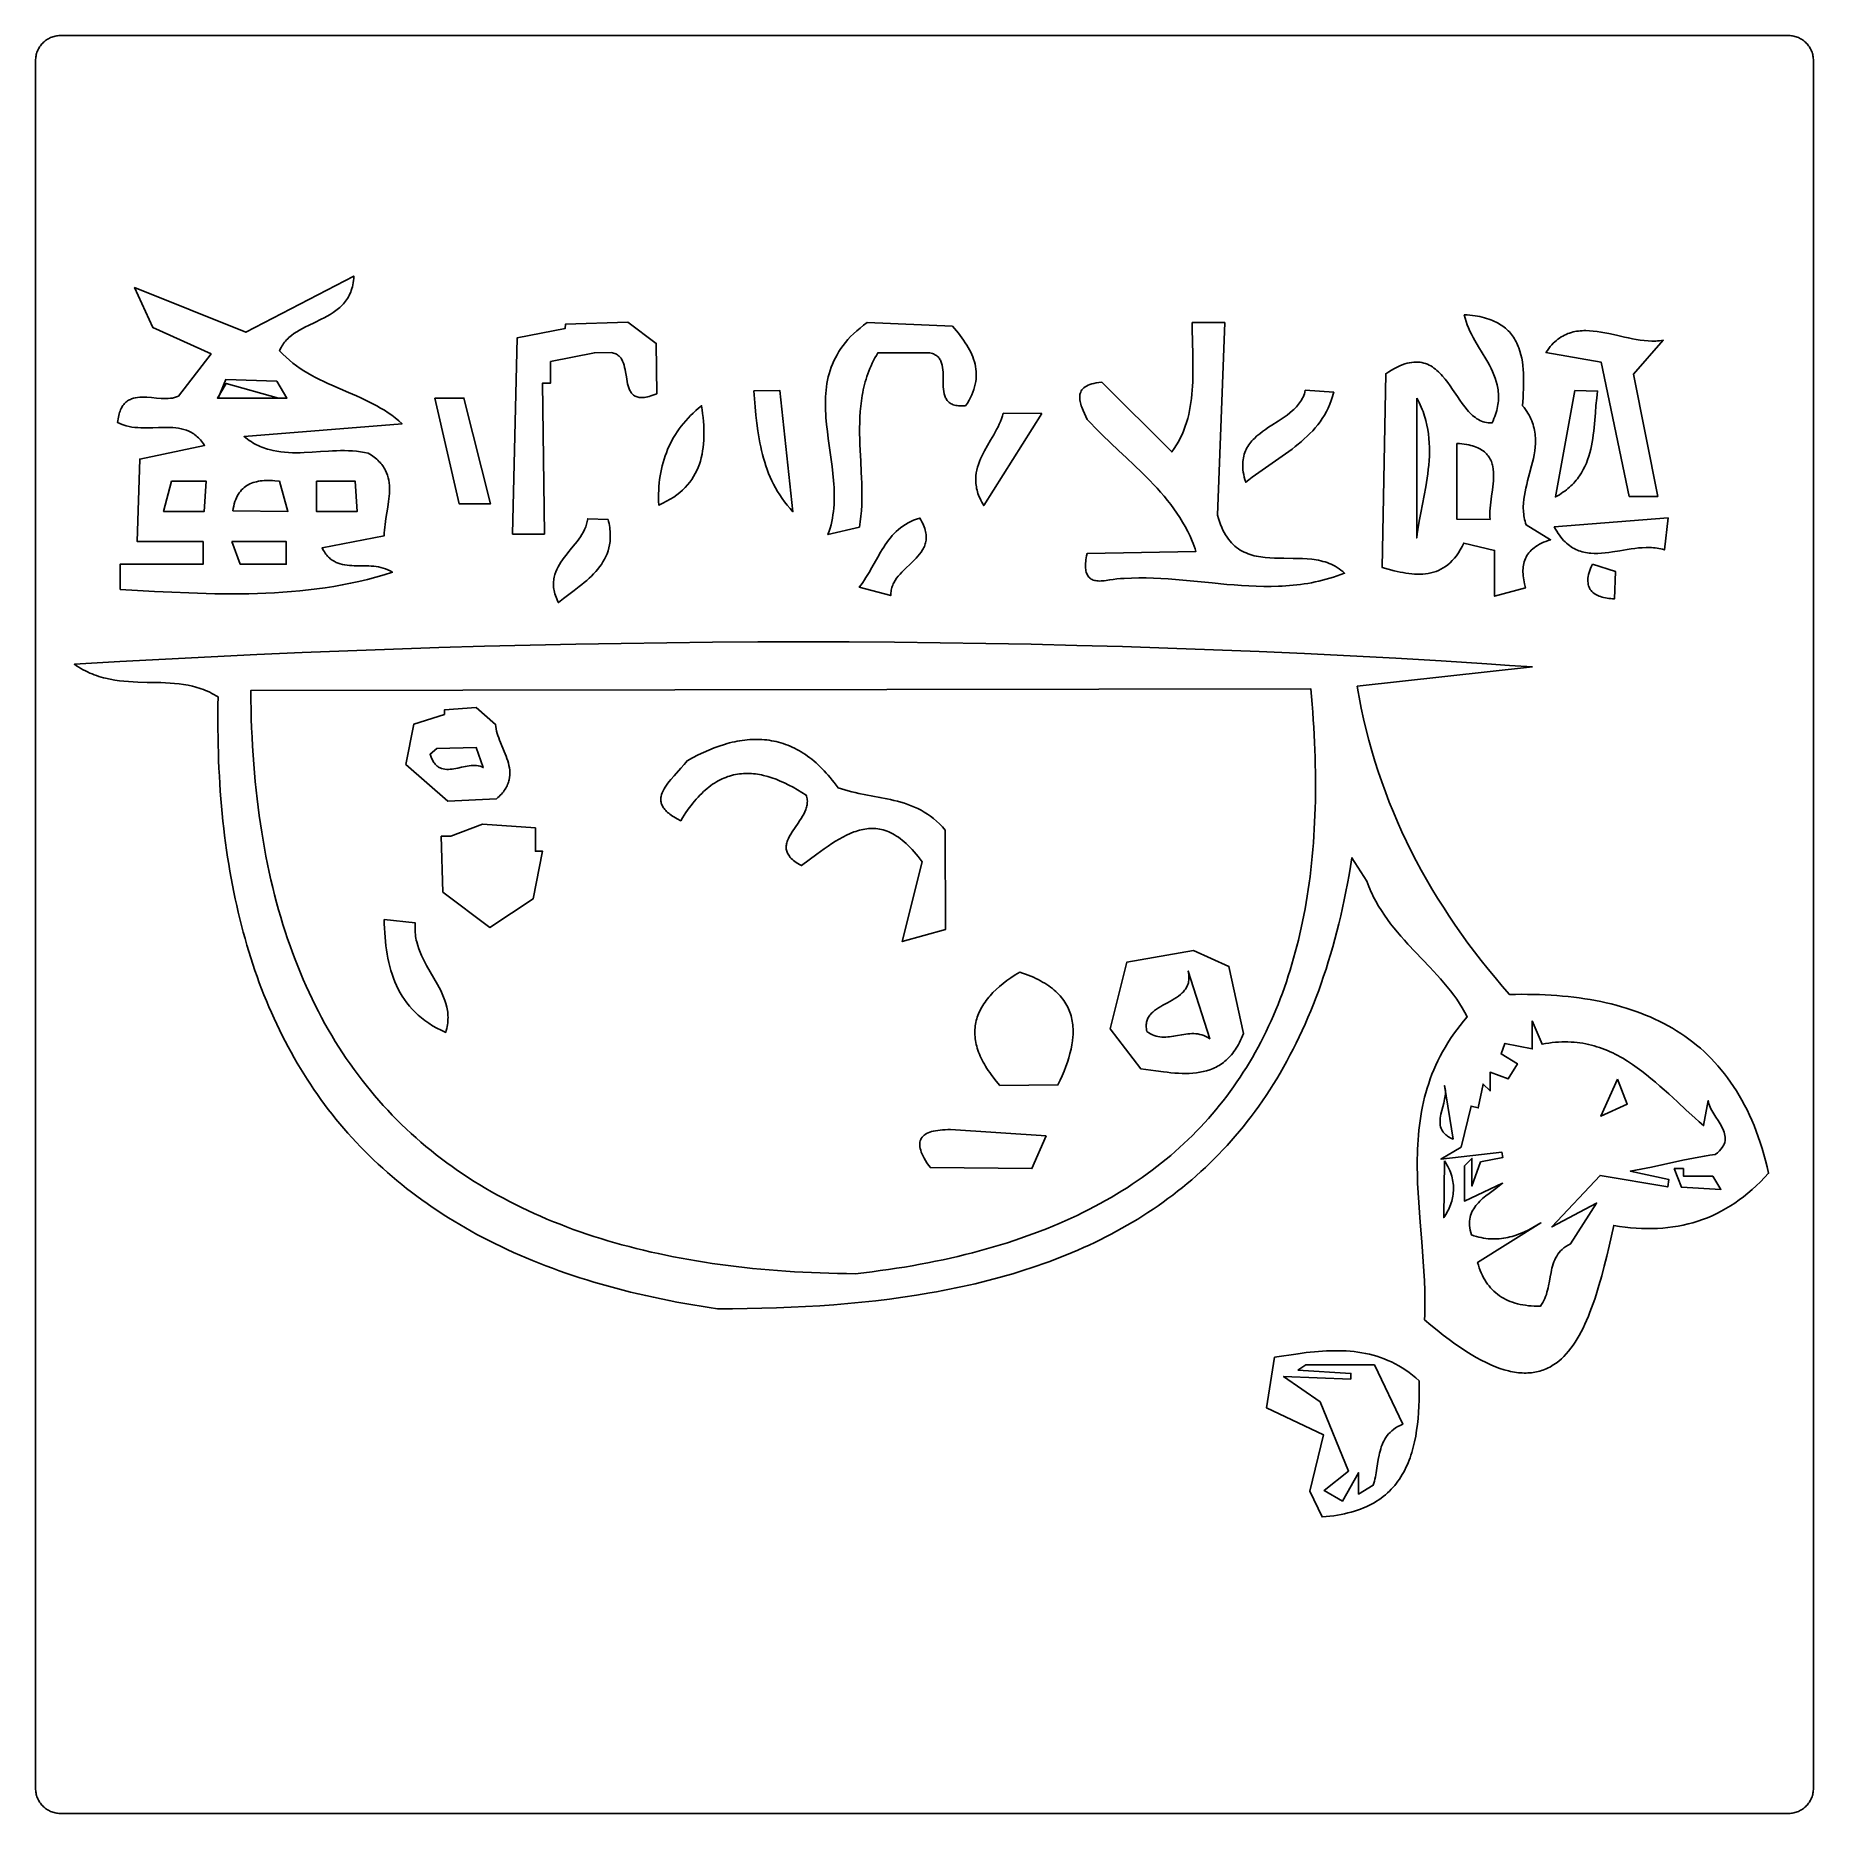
# Model space of a CAD drawing. Header units: metres. Extents: x 0 to 50, y 0 to 50.
import ezdxf

# ---------------------------------------------------------------- set-up
doc = ezdxf.new("R2010")
doc.units = ezdxf.units.M

msp = doc.modelspace()

# ---------------------------------------------------------------- linework, layer by layer
for points in [[(49.310345, 50), (0.689655, 50), (0.689655, 50), (0.655211, 49.998414), (0.621031, 49.995164), (0.587169, 49.990274), (0.553681, 49.983767), (0.520621, 49.975667), (0.488045, 49.965998), (0.456007, 49.954784), (0.424563, 49.942049), (0.393768, 49.927816), (0.363677, 49.91211), (0.334345, 49.894954), (0.305827, 49.876372), (0.278178, 49.856389), (0.251453, 49.835027), (0.225707, 49.812312), (0.200995, 49.788265), (0.200995, 49.788265), (0.177487, 49.763041), (0.155332, 49.736811), (0.134552, 49.709631), (0.11517, 49.681558), (0.097207, 49.652645), (0.080688, 49.62295), (0.065635, 49.592527), (0.05207, 49.561432), (0.040016, 49.529721), (0.029495, 49.497449), (0.020531, 49.464672), (0.013146, 49.431445), (0.007363, 49.397824), (0.003204, 49.363865), (0.000692, 49.329622), (-0.000151, 49.295152), (-0.000151, 49.295152), (-0.000141, 49.291401), (-0.000141, 49.291401), (-0.000131, 49.289846), (-0.000131, 49.289846), (-0.000129, 49.289632), (-0.000129, 49.289632), (-0.000119, 49.288478), (-0.000119, 49.288478), (-0.000113, 49.287863), (-0.000113, 49.287863), (0, 49.280576), (0, 0.719424), (0, 0.719424), (-0.000151, 0.704848), (-0.000151, 0.704848), (0.000692, 0.670378), (0.003204, 0.636135), (0.007363, 0.602176), (0.013146, 0.568555), (0.020531, 0.535328), (0.029495, 0.502551), (0.040016, 0.470279), (0.05207, 0.438568), (0.065635, 0.407473), (0.080688, 0.37705), (0.097207, 0.347355), (0.11517, 0.318442), (0.134552, 0.290369), (0.155332, 0.263189), (0.177487, 0.236959), (0.200995, 0.211735), (0.200995, 0.211735), (0.225707, 0.187688), (0.251453, 0.164973), (0.278178, 0.143611), (0.305827, 0.123628), (0.334345, 0.105046), (0.363677, 0.08789), (0.393768, 0.072184), (0.424563, 0.057951), (0.456007, 0.045216), (0.488045, 0.034002), (0.520621, 0.024333), (0.553681, 0.016233), (0.587169, 0.009726), (0.621031, 0.004836), (0.655211, 0.001586), (0.689655, 0), (49.310345, 0), (49.310345, 0), (49.344789, 0.001586), (49.378969, 0.004836), (49.412831, 0.009726), (49.446319, 0.016233), (49.479379, 0.024333), (49.511955, 0.034002), (49.543993, 0.045216), (49.575437, 0.057951), (49.606232, 0.072184), (49.636323, 0.08789), (49.665655, 0.105046), (49.694173, 0.123628), (49.721822, 0.143611), (49.748547, 0.164973), (49.774293, 0.187688), (49.799005, 0.211735), (49.799005, 0.211735), (49.822513, 0.236959), (49.844668, 0.263189), (49.865448, 0.290369), (49.88483, 0.318442), (49.902793, 0.347355), (49.919312, 0.37705), (49.934365, 0.407473), (49.94793, 0.438568), (49.959984, 0.470279), (49.970505, 0.502551), (49.979469, 0.535328), (49.986854, 0.568555), (49.992637, 0.602176), (49.996796, 0.636135), (49.999308, 0.670378), (50.000151, 0.704848), (50.000151, 0.704848), (50.000141, 0.708599), (50.000141, 0.708599), (50.000131, 0.710154), (50.000131, 0.710154), (50.000129, 0.710368), (50.000129, 0.710368), (50.000119, 0.711522), (50.000119, 0.711522), (50.000113, 0.712137), (50.000113, 0.712137), (50, 0.719424), (50, 49.280576), (50, 49.280576), (50.000151, 49.295152), (50.000151, 49.295152), (49.999308, 49.329622), (49.996796, 49.363865), (49.992637, 49.397824), (49.986854, 49.431445), (49.979469, 49.464672), (49.970505, 49.497449), (49.959984, 49.529721), (49.94793, 49.561432), (49.934365, 49.592527), (49.919312, 49.62295), (49.902793, 49.652645), (49.88483, 49.681558), (49.865448, 49.709631), (49.844668, 49.736811), (49.822513, 49.763041), (49.799005, 49.788265), (49.799005, 49.788265), (49.774293, 49.812312), (49.748547, 49.835027), (49.721822, 49.856389), (49.694173, 49.876372), (49.665655, 49.894954), (49.636323, 49.91211), (49.606232, 49.927816), (49.575437, 49.942049), (49.543993, 49.954784), (49.511955, 49.965998), (49.479379, 49.975667), (49.446319, 49.983767), (49.412831, 49.990274), (49.378969, 49.995164), (49.344789, 49.998414), (49.310345, 50)], [(8.950528, 43.234004), (8.950528, 43.234004), (8.946984, 43.170049), (8.941155, 43.108416), (8.933107, 43.049041), (8.922907, 42.991858), (8.910619, 42.936805), (8.89631, 42.883816), (8.880046, 42.832826), (8.861893, 42.783772), (8.841917, 42.73659), (8.820183, 42.691213), (8.796758, 42.647579), (8.771707, 42.605623), (8.745097, 42.56528), (8.716993, 42.526486), (8.687461, 42.489177), (8.656568, 42.453288), (8.624378, 42.418754), (8.590959, 42.385512), (8.556376, 42.353496), (8.520695, 42.322643), (8.446302, 42.264166), (8.368307, 42.209566), (8.287239, 42.158327), (8.203625, 42.109934), (8.117991, 42.063872), (8.030867, 42.019624), (7.854252, 41.934514), (7.678001, 41.850479), (7.59133, 41.807577), (7.506333, 41.763398), (7.423535, 41.717426), (7.343466, 41.669147), (7.266652, 41.618044), (7.193621, 41.563603), (7.158689, 41.53497), (7.1249, 41.505308), (7.09232, 41.474554), (7.061016, 41.442644), (7.031054, 41.409512), (7.002498, 41.375095), (6.975416, 41.339328), (6.949872, 41.302146), (6.925934, 41.263486), (6.903666, 41.223282), (6.883135, 41.181471), (6.864407, 41.137987), (6.864407, 41.137987), (6.90855, 41.089778), (6.953527, 41.042925), (7.045882, 40.953126), (7.141269, 40.868261), (7.239482, 40.788003), (7.340319, 40.712026), (7.443576, 40.640001), (7.549049, 40.571601), (7.656534, 40.506499), (7.765828, 40.444367), (7.876725, 40.384877), (7.989024, 40.327703), (8.102519, 40.272517), (8.217008, 40.21899), (8.332285, 40.166797), (8.564393, 40.065099), (8.797212, 39.964802), (9.029112, 39.863288), (9.144207, 39.811255), (9.258462, 39.757936), (9.371671, 39.703002), (9.483631, 39.646127), (9.594139, 39.586982), (9.70299, 39.52524), (9.80998, 39.460575), (9.914907, 39.392657), (10.017565, 39.321161), (10.117752, 39.245758), (10.215263, 39.166121), (10.309895, 39.081923), (5.86583, 38.721352), (5.86583, 38.721352), (5.914104, 38.682595), (5.962768, 38.645994), (6.011812, 38.611491), (6.061228, 38.57903), (6.111005, 38.548557), (6.161134, 38.520015), (6.211607, 38.493347), (6.262414, 38.468499), (6.313545, 38.445413), (6.364992, 38.424034), (6.416746, 38.404307), (6.468797, 38.386174), (6.521135, 38.369581), (6.573753, 38.35447), (6.679786, 38.328475), (6.786824, 38.30774), (6.894792, 38.291817), (7.003616, 38.28026), (7.113222, 38.27262), (7.223538, 38.26845), (7.334488, 38.267301), (7.445999, 38.268725), (7.557997, 38.272276), (7.783159, 38.283965), (8.009384, 38.298783), (8.236081, 38.31315), (8.349422, 38.319044), (8.462659, 38.323482), (8.575719, 38.326015), (8.688528, 38.326196), (8.801011, 38.323578), (8.913096, 38.317712), (9.024708, 38.30815), (9.135774, 38.294445), (9.246219, 38.276149), (9.35597, 38.252815), (9.35597, 38.252815), (9.400886, 38.225924), (9.44366, 38.19856), (9.484338, 38.17073), (9.522964, 38.142445), (9.559584, 38.113711), (9.594244, 38.084537), (9.626989, 38.054932), (9.657864, 38.024905), (9.686914, 37.994463), (9.714185, 37.963616), (9.739723, 37.932371), (9.763573, 37.900738), (9.785779, 37.868724), (9.806389, 37.836338), (9.825446, 37.803589), (9.842996, 37.770486), (9.873757, 37.703247), (9.899036, 37.634691), (9.919195, 37.564884), (9.934598, 37.493896), (9.945606, 37.421793), (9.952585, 37.348643), (9.955895, 37.274514), (9.955901, 37.199475), (9.952964, 37.123592), (9.94745, 37.046933), (9.939719, 36.969567), (9.930136, 36.891562), (9.906862, 36.733902), (9.880534, 36.574496), (9.854054, 36.413887), (9.830326, 36.252617), (9.820402, 36.171904), (9.812255, 36.091228), (9.806248, 36.010659), (9.802744, 35.930264), (8.060205, 35.589044), (8.060205, 35.589044), (8.08006, 35.550372), (8.100616, 35.513752), (8.121854, 35.479129), (8.143758, 35.446445), (8.166312, 35.415644), (8.189497, 35.386671), (8.213297, 35.359469), (8.237696, 35.333981), (8.262675, 35.310151), (8.288219, 35.287923), (8.31431, 35.267241), (8.34093, 35.248048), (8.395694, 35.213905), (8.452375, 35.185044), (8.510837, 35.161013), (8.570943, 35.141363), (8.632559, 35.125642), (8.695547, 35.113401), (8.759774, 35.104189), (8.825101, 35.097556), (8.891395, 35.09305), (8.958518, 35.090222), (9.09471, 35.087796), (9.232591, 35.086675), (9.371075, 35.083253), (9.440202, 35.079553), (9.509073, 35.073927), (9.577551, 35.065924), (9.6455, 35.055094), (9.712784, 35.040985), (9.779268, 35.023149), (9.844816, 35.001133), (9.909291, 34.974488), (9.972558, 34.942763), (10.034481, 34.905507), (10.034481, 34.905507), (9.800407, 34.833247), (9.565842, 34.766481), (9.330804, 34.705029), (9.095308, 34.648712), (8.85937, 34.59735), (8.623006, 34.550763), (8.386232, 34.50877), (8.149065, 34.471193), (7.91152, 34.43785), (7.673613, 34.408562), (7.435361, 34.38315), (7.196779, 34.361432), (6.957883, 34.34323), (6.71869, 34.328363), (6.479216, 34.316651), (6.239475, 34.307915), (5.999486, 34.301974), (5.759263, 34.298648), (5.518822, 34.297758), (5.27818, 34.299124), (5.037353, 34.302565), (4.796356, 34.307901), (4.555206, 34.314954), (4.313919, 34.323542), (3.830997, 34.344606), (3.347718, 34.369654), (2.86421, 34.397246), (2.380602, 34.425942), (2.375071, 35.129519), (4.711466, 35.129519), (4.711466, 35.766718), (2.861507, 35.766718), (2.929774, 38.087772), (4.755306, 38.473443), (4.755306, 38.473443), (4.727419, 38.515135), (4.698908, 38.554541), (4.669786, 38.591724), (4.640067, 38.626745), (4.609768, 38.659667), (4.578901, 38.690551), (4.547481, 38.719459), (4.515522, 38.746453), (4.483039, 38.771596), (4.450046, 38.794949), (4.416558, 38.816574), (4.382588, 38.836534), (4.348152, 38.854889), (4.313263, 38.871702), (4.242184, 38.90095), (4.169468, 38.924774), (4.095229, 38.943669), (4.019581, 38.958131), (3.94264, 38.968655), (3.86452, 38.975737), (3.785337, 38.979873), (3.705204, 38.981559), (3.624237, 38.981289), (3.460259, 38.976867), (3.294322, 38.970573), (3.127344, 38.966373), (3.043752, 38.966296), (2.960243, 38.96823), (2.876934, 38.972669), (2.793938, 38.98011), (2.711371, 38.991049), (2.629348, 39.00598), (2.547982, 39.025399), (2.46739, 39.049802), (2.387685, 39.079685), (2.348201, 39.096837), (2.308983, 39.115544), (2.308983, 39.115544), (2.31452, 39.169428), (2.321423, 39.220626), (2.329657, 39.269201), (2.339189, 39.31522), (2.349985, 39.358746), (2.362012, 39.399846), (2.375236, 39.438583), (2.389623, 39.475024), (2.40514, 39.509233), (2.421754, 39.541276), (2.43943, 39.571217), (2.458136, 39.599121), (2.477837, 39.625055), (2.4985, 39.649081), (2.520092, 39.671267), (2.542578, 39.691676), (2.565926, 39.710374), (2.590101, 39.727426), (2.615071, 39.742897), (2.6408, 39.756852), (2.667257, 39.769356), (2.694408, 39.780475), (2.750654, 39.798814), (2.80927, 39.812392), (2.869988, 39.821727), (2.93254, 39.827341), (2.996655, 39.829754), (3.062067, 39.829488), (3.128505, 39.827061), (3.263389, 39.817811), (3.399157, 39.80617), (3.53366, 39.796301), (3.599765, 39.793332), (3.664749, 39.792368), (3.728341, 39.79393), (3.790274, 39.798537), (3.850279, 39.806711), (3.908087, 39.818972), (3.963429, 39.83584), (3.990092, 39.846165), (4.016038, 39.857836), (4.937629, 41.047119), (3.296651, 41.788627), (2.786604, 42.913624), (5.912328, 41.657782), (8.950528, 43.234004)], [(40.180157, 42.149157), (40.180157, 42.149157), (40.259583, 42.144038), (40.336542, 42.137292), (40.411071, 42.128945), (40.483208, 42.119022), (40.552988, 42.107549), (40.620447, 42.094549), (40.685624, 42.08005), (40.748554, 42.064074), (40.809275, 42.046649), (40.867822, 42.027798), (40.924232, 42.007548), (40.978543, 41.985923), (41.03079, 41.962948), (41.08101, 41.938649), (41.129241, 41.91305), (41.175518, 41.886178), (41.219879, 41.858056), (41.26236, 41.828711), (41.302997, 41.798166), (41.341828, 41.766449), (41.378888, 41.733583), (41.414215, 41.699594), (41.447846, 41.664506), (41.479816, 41.628346), (41.510163, 41.591138), (41.538923, 41.552908), (41.566133, 41.51368), (41.59183, 41.473479), (41.61605, 41.432332), (41.63883, 41.390262), (41.660206, 41.347296), (41.680215, 41.303458), (41.698894, 41.258774), (41.71628, 41.213268), (41.747317, 41.119893), (41.77362, 41.023535), (41.795482, 40.924394), (41.813196, 40.822672), (41.827056, 40.71857), (41.837354, 40.612289), (41.844384, 40.504031), (41.84844, 40.393996), (41.849814, 40.282387), (41.848799, 40.169404), (41.845689, 40.055249), (41.840778, 39.940122), (41.834357, 39.824225), (41.818164, 39.590926), (41.818164, 39.590926), (41.860801, 39.53778), (41.900327, 39.484636), (41.936829, 39.431495), (41.970396, 39.378359), (42.001114, 39.325229), (42.029071, 39.272106), (42.054355, 39.21899), (42.077053, 39.165883), (42.097253, 39.112786), (42.115043, 39.0597), (42.130509, 39.006626), (42.14374, 38.953566), (42.154824, 38.900519), (42.163847, 38.847487), (42.170898, 38.794471), (42.176063, 38.741473), (42.179431, 38.688493), (42.181089, 38.635532), (42.181125, 38.582592), (42.179626, 38.529673), (42.172374, 38.423903), (42.160033, 38.318232), (42.143305, 38.212667), (42.122891, 38.107218), (42.09949, 38.001892), (42.073803, 37.896698), (42.018375, 37.686738), (41.962211, 37.477407), (41.935605, 37.372998), (41.910916, 37.268771), (41.888847, 37.164735), (41.870096, 37.060898), (41.855366, 36.957268), (41.845355, 36.853854), (41.840766, 36.750664), (41.840723, 36.699155), (41.842298, 36.647706), (41.845579, 36.596317), (41.850653, 36.54499), (41.857607, 36.493725), (41.86653, 36.442523), (41.877509, 36.391385), (41.890631, 36.340313), (41.905984, 36.289308), (41.923656, 36.23837), (42.609397, 35.822557), (42.609397, 35.822557), (42.538383, 35.799085), (42.471266, 35.774236), (42.407972, 35.748026), (42.348425, 35.72047), (42.292553, 35.691584), (42.240281, 35.661384), (42.191535, 35.629885), (42.146241, 35.597103), (42.104324, 35.563053), (42.065711, 35.52775), (42.030327, 35.491211), (41.998098, 35.453451), (41.96895, 35.414486), (41.942808, 35.374331), (41.9196, 35.333001), (41.899249, 35.290512), (41.881683, 35.24688), (41.866827, 35.202121), (41.854607, 35.156249), (41.844949, 35.109281), (41.837778, 35.061232), (41.833021, 35.012117), (41.830602, 34.961953), (41.83045, 34.910754), (41.832487, 34.858536), (41.836642, 34.805315), (41.842839, 34.751107), (41.851005, 34.695926), (41.861065, 34.639789), (41.872945, 34.582711), (41.901869, 34.465795), (41.0318, 34.230554), (41.0318, 35.522137), (40.167596, 35.725489), (40.167596, 35.725489), (40.118482, 35.626562), (40.06731, 35.534642), (40.014139, 35.44953), (39.959028, 35.371026), (39.902038, 35.29893), (39.843226, 35.233042), (39.782653, 35.173162), (39.720378, 35.119091), (39.656459, 35.070629), (39.590956, 35.027575), (39.523928, 34.98973), (39.455435, 34.956895), (39.385536, 34.928869), (39.314289, 34.905453), (39.241755, 34.886446), (39.167992, 34.871649), (39.093059, 34.860862), (39.017017, 34.853886), (38.939923, 34.85052), (38.861838, 34.850565), (38.78282, 34.85382), (38.702929, 34.860086), (38.622224, 34.869164), (38.540765, 34.880853), (38.458609, 34.894953), (38.375818, 34.911265), (38.292449, 34.929589), (38.208563, 34.949725), (38.039473, 34.994633), (37.869023, 35.044392), (37.972744, 40.487898), (37.972744, 40.487898), (38.056442, 40.543434), (38.137582, 40.593361), (38.21623, 40.637831), (38.292454, 40.676996), (38.366321, 40.711011), (38.437896, 40.740028), (38.507248, 40.764199), (38.574444, 40.783679), (38.639549, 40.79862), (38.702632, 40.809174), (38.763759, 40.815496), (38.822998, 40.817737), (38.880414, 40.816052), (38.936076, 40.810593), (38.99005, 40.801513), (39.042403, 40.788965), (39.093202, 40.773101), (39.142514, 40.754076), (39.190406, 40.732043), (39.236944, 40.707153), (39.282197, 40.67956), (39.326231, 40.649417), (39.369113, 40.616878), (39.410909, 40.582094), (39.451687, 40.54522), (39.491514, 40.506408), (39.530457, 40.465811), (39.568582, 40.423582), (39.642649, 40.33484), (39.71425, 40.241408), (39.783921, 40.144508), (39.852199, 40.045364), (39.986714, 39.845244), (40.054024, 39.746716), (40.122082, 39.65084), (40.191425, 39.558841), (40.262588, 39.471944), (40.29902, 39.43079), (40.336108, 39.391371), (40.373919, 39.35384), (40.41252, 39.318348), (40.451977, 39.28505), (40.492359, 39.254098), (40.533731, 39.225646), (40.576161, 39.199846), (40.619716, 39.176851), (40.664463, 39.156814), (40.710468, 39.139889), (40.757799, 39.126228), (40.806523, 39.115985), (40.856706, 39.109312), (40.908416, 39.106363), (40.96172, 39.107289), (40.96172, 39.107289), (40.990156, 39.167414), (41.01596, 39.226731), (41.039195, 39.285262), (41.059928, 39.343026), (41.078222, 39.400042), (41.094143, 39.456331), (41.107756, 39.511911), (41.119126, 39.566803), (41.128317, 39.621026), (41.135395, 39.6746), (41.140425, 39.727544), (41.143471, 39.779879), (41.144599, 39.831624), (41.143874, 39.882798), (41.14136, 39.933421), (41.137122, 39.983514), (41.131226, 40.033095), (41.123737, 40.082184), (41.114718, 40.130802), (41.104236, 40.178967), (41.079141, 40.274019), (41.048971, 40.367498), (41.014246, 40.459561), (40.975485, 40.550366), (40.933208, 40.64007), (40.887934, 40.72883), (40.840185, 40.816805), (40.790478, 40.904151), (40.687273, 41.077587), (40.582477, 41.250398), (40.480249, 41.423843), (40.431396, 41.511197), (40.384745, 41.599182), (40.340814, 41.687956), (40.300123, 41.777675), (40.263192, 41.868497), (40.230541, 41.96058), (40.202689, 42.054081), (40.180157, 42.149157)], [(17.472657, 39.925724), (17.472657, 39.925724), (17.414519, 39.902511), (17.359256, 39.882324), (17.306786, 39.865083), (17.25703, 39.850703), (17.209906, 39.839101), (17.165334, 39.830195), (17.123234, 39.823901), (17.083524, 39.820137), (17.046125, 39.818819), (17.010956, 39.819865), (16.977936, 39.823191), (16.946985, 39.828714), (16.918021, 39.836352), (16.890966, 39.846022), (16.865737, 39.85764), (16.842254, 39.871123), (16.820437, 39.886389), (16.800205, 39.903354), (16.781478, 39.921936), (16.764175, 39.942051), (16.748215, 39.963616), (16.733519, 39.986549), (16.720004, 40.010766), (16.707591, 40.036185), (16.685749, 40.090294), (16.667346, 40.148213), (16.651739, 40.209277), (16.638283, 40.272823), (16.615245, 40.404703), (16.593074, 40.538539), (16.580703, 40.604531), (16.566616, 40.669021), (16.550166, 40.731343), (16.530711, 40.790835), (16.507606, 40.846831), (16.494483, 40.873311), (16.480205, 40.898669), (16.464693, 40.922821), (16.447865, 40.945683), (16.429641, 40.967175), (16.40994, 40.987211), (16.388682, 41.00571), (16.365787, 41.022587), (16.341173, 41.037761), (16.31476, 41.051149), (16.286467, 41.062666), (16.256214, 41.072231), (16.223921, 41.079759), (16.189507, 41.085169), (15.716982, 41.08051), (14.481849, 40.828909), (14.481849, 40.22711), (14.26085, 40.227005), (14.312517, 35.979118), (13.416688, 35.979118), (13.54081, 41.494428), (14.896583, 41.764446), (14.901094, 41.882126), (16.658202, 41.940139), (17.455443, 41.342208), (17.472657, 39.925724)], [(26.155536, 39.586706), (26.155536, 39.586706), (26.101859, 39.583323), (26.051319, 39.582185), (26.00382, 39.583224), (25.959269, 39.586372), (25.917571, 39.591561), (25.878631, 39.598725), (25.842356, 39.607795), (25.80865, 39.618704), (25.777419, 39.631384), (25.748569, 39.645769), (25.722005, 39.661789), (25.697632, 39.679378), (25.675357, 39.698469), (25.655084, 39.718993), (25.63672, 39.740883), (25.620169, 39.764071), (25.605337, 39.788491), (25.592129, 39.814074), (25.580452, 39.840752), (25.570211, 39.868459), (25.553657, 39.926688), (25.541712, 39.988219), (25.53362, 40.052512), (25.528625, 40.119026), (25.52597, 40.187222), (25.524901, 40.256558), (25.524494, 40.396491), (25.523644, 40.466006), (25.521356, 40.534501), (25.516873, 40.601434), (25.50944, 40.666264), (25.4983, 40.728452), (25.482698, 40.787458), (25.472987, 40.815598), (25.461877, 40.84274), (25.449274, 40.868815), (25.435082, 40.893758), (25.419208, 40.917499), (25.401557, 40.939972), (25.382035, 40.961108), (25.360546, 40.980841), (25.336997, 40.999102), (25.311293, 41.015824), (25.28334, 41.030941), (25.253042, 41.044383), (25.220306, 41.056083), (25.185037, 41.065975), (25.147141, 41.07399), (25.106522, 41.080061), (23.689189, 41.079495), (23.689189, 41.079495), (23.646242, 41.005895), (23.605633, 40.932104), (23.567303, 40.858128), (23.531191, 40.78397), (23.49724, 40.709636), (23.465388, 40.635129), (23.435576, 40.560455), (23.407745, 40.485618), (23.381834, 40.410622), (23.357786, 40.335472), (23.335539, 40.260173), (23.315034, 40.184728), (23.296212, 40.109144), (23.279013, 40.033423), (23.263378, 39.957572), (23.249246, 39.881593), (23.225256, 39.729274), (23.206566, 39.576504), (23.1927, 39.423317), (23.18318, 39.269751), (23.17753, 39.115842), (23.175273, 38.961627), (23.175933, 38.807141), (23.179032, 38.652422), (23.184094, 38.497506), (23.190642, 38.342428), (23.206289, 38.031937), (23.222158, 37.721239), (23.228985, 37.565904), (23.234436, 37.410626), (23.238037, 37.255443), (23.239309, 37.10039), (23.237776, 36.945503), (23.232961, 36.790821), (23.224388, 36.636377), (23.211579, 36.48221), (23.194058, 36.328356), (23.171349, 36.174851), (22.283454, 35.967346), (22.283454, 35.967346), (22.316197, 36.058401), (22.345165, 36.150099), (22.370515, 36.242412), (22.392408, 36.335311), (22.411001, 36.428769), (22.426454, 36.522759), (22.438925, 36.617252), (22.448575, 36.71222), (22.455562, 36.807635), (22.460044, 36.90347), (22.462181, 36.999696), (22.462132, 37.096286), (22.460056, 37.193212), (22.456113, 37.290446), (22.450459, 37.38796), (22.443256, 37.485726), (22.424836, 37.681903), (22.402124, 37.878754), (22.376391, 38.076055), (22.348911, 38.273585), (22.293795, 38.668433), (22.268704, 38.865306), (22.246953, 39.061514), (22.229815, 39.256835), (22.223373, 39.354092), (22.218561, 39.451043), (22.215538, 39.547661), (22.214464, 39.643918), (22.215496, 39.739785), (22.218795, 39.835235), (22.224519, 39.93024), (22.232828, 40.024772), (22.243879, 40.118803), (22.257833, 40.212304), (22.274848, 40.30525), (22.295083, 40.39761), (22.318698, 40.489359), (22.345851, 40.580466), (22.376701, 40.670906), (22.411408, 40.760649), (22.45013, 40.849668), (22.493026, 40.937936), (22.540255, 41.025423), (22.591977, 41.112103), (22.648351, 41.197947), (22.709534, 41.282927), (22.775687, 41.367017), (22.846969, 41.450186), (22.923537, 41.532409), (23.005553, 41.613657), (23.093173, 41.693901), (23.186558, 41.773115), (23.285867, 41.85127), (23.391258, 41.928338), (25.782795, 41.82886), (25.782795, 41.82886), (25.897405, 41.695028), (25.951659, 41.628386), (26.00374, 41.561873), (26.053543, 41.495447), (26.100965, 41.429068), (26.1459, 41.362696), (26.188244, 41.29629), (26.227893, 41.22981), (26.264742, 41.163214), (26.298686, 41.096462), (26.329622, 41.029514), (26.357444, 40.962328), (26.382048, 40.894865), (26.40333, 40.827083), (26.421185, 40.758942), (26.435508, 40.690402), (26.446195, 40.621421), (26.453143, 40.551959), (26.456245, 40.481976), (26.455398, 40.41143), (26.450497, 40.340282), (26.441438, 40.26849), (26.428115, 40.196014), (26.410426, 40.122814), (26.388265, 40.048848), (26.361527, 39.974076), (26.330108, 39.898458), (26.293905, 39.821952), (26.252811, 39.744519), (26.206723, 39.666117), (26.155536, 39.586706)], [(33.446426, 41.925759), (33.243199, 36.513388), (33.243199, 36.513388), (33.269353, 36.419469), (33.297593, 36.330527), (33.327864, 36.246426), (33.36011, 36.16703), (33.394277, 36.092204), (33.430308, 36.021811), (33.468148, 35.955717), (33.507742, 35.893784), (33.549034, 35.835879), (33.591969, 35.781863), (33.636491, 35.731603), (33.682545, 35.684962), (33.730076, 35.641804), (33.779027, 35.601994), (33.829343, 35.565396), (33.88097, 35.531874), (33.933851, 35.501292), (33.987931, 35.473515), (34.043154, 35.448407), (34.099465, 35.425831), (34.156809, 35.405653), (34.21513, 35.387737), (34.274373, 35.371946), (34.334482, 35.358146), (34.395402, 35.3462), (34.457077, 35.335972), (34.519451, 35.327327), (34.58247, 35.320128), (34.710219, 35.30953), (34.839879, 35.30309), (34.971007, 35.299723), (35.103159, 35.298343), (35.368761, 35.297197), (35.501323, 35.29526), (35.633133, 35.290964), (35.76375, 35.283225), (35.892727, 35.270956), (35.956463, 35.262783), (36.019623, 35.25307), (36.082151, 35.241682), (36.143992, 35.228482), (36.205091, 35.213336), (36.265392, 35.196106), (36.324839, 35.176658), (36.383378, 35.154856), (36.440953, 35.130563), (36.497507, 35.103645), (36.552987, 35.073964), (36.607335, 35.041387), (36.660498, 35.005776), (36.712419, 34.966996), (36.763043, 34.924912), (36.812314, 34.879387), (36.812314, 34.879387), (36.709339, 34.839939), (36.606319, 34.803111), (36.503256, 34.76883), (36.400152, 34.737028), (36.297008, 34.707632), (36.193827, 34.680574), (36.09061, 34.655781), (35.987359, 34.633184), (35.884076, 34.612711), (35.780762, 34.594294), (35.67742, 34.57786), (35.574051, 34.563339), (35.470658, 34.550661), (35.367242, 34.539755), (35.263804, 34.530551), (35.160347, 34.522978), (35.056873, 34.516966), (34.953383, 34.512443), (34.746363, 34.507585), (34.539302, 34.507841), (34.332216, 34.512645), (34.125118, 34.521434), (33.918023, 34.533642), (33.710947, 34.548706), (33.503903, 34.566061), (33.089971, 34.605385), (32.676344, 34.6471), (32.263141, 34.686689), (32.056735, 34.704276), (31.850479, 34.719637), (31.644386, 34.73221), (31.438473, 34.741429), (31.232754, 34.746731), (31.027243, 34.747549), (30.821954, 34.743321), (30.616904, 34.733481), (30.514472, 34.726281), (30.412105, 34.717466), (30.309805, 34.706966), (30.207573, 34.69471), (30.207573, 34.69471), (30.155229, 34.683844), (30.104978, 34.674982), (30.056818, 34.668142), (30.010751, 34.663342), (29.966776, 34.660601), (29.924893, 34.659938), (29.885103, 34.661369), (29.847404, 34.664914), (29.811798, 34.67059), (29.778283, 34.678416), (29.746861, 34.68841), (29.71753, 34.70059), (29.690291, 34.714975), (29.665145, 34.731582), (29.64209, 34.75043), (29.621126, 34.771537), (29.602255, 34.794921), (29.585475, 34.820601), (29.570787, 34.848594), (29.558191, 34.878919), (29.547686, 34.911594), (29.539273, 34.946637), (29.532951, 34.984066), (29.528721, 35.0239), (29.526582, 35.066157), (29.526534, 35.110855), (29.528578, 35.158012), (29.532714, 35.207647), (29.53894, 35.259777), (29.547258, 35.314421), (29.557667, 35.371597), (29.570167, 35.431323), (32.634823, 35.49394), (32.634823, 35.49394), (32.610336, 35.567308), (32.584521, 35.639751), (32.557405, 35.71129), (32.529018, 35.781947), (32.468543, 35.920695), (32.403324, 36.056163), (32.333589, 36.188519), (32.259568, 36.31793), (32.181487, 36.444563), (32.099576, 36.568588), (32.014063, 36.69017), (31.925176, 36.809478), (31.833143, 36.92668), (31.738194, 37.041942), (31.640555, 37.155433), (31.540455, 37.26732), (31.438124, 37.377772), (31.333788, 37.486954), (31.227677, 37.595036), (31.120018, 37.702184), (30.900972, 37.914351), (30.678476, 38.124796), (30.454358, 38.33486), (30.230443, 38.545884), (30.008559, 38.759209), (29.898949, 38.867153), (29.790531, 38.976176), (29.683534, 39.086444), (29.578187, 39.198125), (29.578187, 39.198125), (29.496549, 39.37181), (29.458618, 39.458821), (29.424927, 39.544986), (29.410215, 39.587527), (29.397215, 39.629586), (29.386143, 39.671074), (29.377217, 39.711901), (29.370655, 39.751978), (29.366672, 39.791213), (29.365487, 39.829517), (29.367316, 39.866801), (29.372377, 39.902975), (29.380887, 39.937948), (29.393062, 39.97163), (29.40912, 40.003933), (29.429279, 40.034765), (29.453755, 40.064037), (29.482765, 40.091659), (29.516526, 40.117542), (29.555256, 40.141594), (29.599172, 40.163727), (29.648491, 40.183851), (29.70343, 40.201875), (29.764206, 40.217709), (29.831036, 40.231265), (29.904138, 40.242451), (29.983728, 40.251178), (31.955245, 38.288944), (31.955245, 38.288944), (32.025095, 38.388256), (32.089394, 38.489083), (32.148362, 38.591365), (32.20222, 38.695046), (32.251188, 38.800065), (32.295486, 38.906364), (32.335335, 39.013885), (32.370955, 39.122569), (32.402567, 39.232358), (32.430391, 39.343193), (32.454648, 39.455015), (32.475558, 39.567766), (32.493341, 39.681387), (32.508218, 39.79582), (32.52041, 39.911005), (32.530136, 40.026885), (32.537617, 40.143401), (32.543074, 40.260494), (32.546727, 40.378106), (32.548797, 40.496177), (32.549066, 40.733467), (32.545647, 40.971893), (32.534795, 41.450281), (32.530889, 41.689306), (32.530348, 41.927593), (33.446426, 41.925759)], [(45.627387, 37.041116), (44.822119, 37.041116), (44.030374, 40.814439), (42.476747, 41.089197), (42.476747, 41.089197), (42.516819, 41.146977), (42.557583, 41.20133), (42.599022, 41.25234), (42.641121, 41.300093), (42.683864, 41.344675), (42.727235, 41.386171), (42.771219, 41.424666), (42.8158, 41.460245), (42.860961, 41.492994), (42.906687, 41.522998), (42.952963, 41.550343), (42.999772, 41.575113), (43.047099, 41.597395), (43.094928, 41.617273), (43.143243, 41.634833), (43.192029, 41.65016), (43.241269, 41.663341), (43.290947, 41.674458), (43.341049, 41.6836), (43.391558, 41.69085), (43.442458, 41.696294), (43.493734, 41.700017), (43.54537, 41.702105), (43.59735, 41.702643), (43.702278, 41.699411), (43.808394, 41.691003), (43.915569, 41.678103), (44.023679, 41.661393), (44.132597, 41.641555), (44.242196, 41.619274), (44.462933, 41.570109), (44.684881, 41.51936), (44.795993, 41.495099), (44.907028, 41.472491), (45.017861, 41.452218), (45.128365, 41.434963), (45.238413, 41.421409), (45.34788, 41.412239), (45.456639, 41.408136), (45.510714, 41.408197), (45.564564, 41.409782), (45.618174, 41.412974), (45.671528, 41.41786), (45.724611, 41.424524), (45.777406, 41.433053), (44.937678, 40.474274), (45.627387, 37.041116)], [(5.136266, 39.802311), (6.835463, 39.802311), (5.364283, 40.217739), (5.115026, 39.802311), (7.069102, 39.802311), (6.781965, 40.280873), (5.351946, 40.327567), (5.136266, 39.802311)], [(20.204845, 40.011025), (20.935437, 40.01471), (21.300943, 36.606665), (21.300943, 36.606665), (21.217959, 36.698813), (21.139579, 36.792306), (21.065657, 36.887101), (20.996047, 36.983155), (20.930603, 37.080426), (20.86918, 37.178871), (20.811631, 37.278447), (20.75781, 37.379112), (20.70757, 37.480824), (20.660767, 37.58354), (20.617254, 37.687216), (20.576885, 37.791812), (20.539514, 37.897283), (20.504995, 38.003587), (20.473182, 38.110683), (20.443928, 38.218526), (20.417088, 38.327076), (20.392516, 38.436288), (20.370066, 38.546121), (20.349592, 38.656531), (20.330947, 38.767477), (20.313986, 38.878915), (20.28453, 39.1031), (20.260056, 39.328744), (20.239396, 39.555506), (20.221382, 39.783047), (20.204845, 40.011025)], [(36.509903, 39.970016), (36.509903, 39.970016), (36.494603, 39.910567), (36.478018, 39.852249), (36.460173, 39.79504), (36.441096, 39.738914), (36.399348, 39.629815), (36.352983, 39.524761), (36.302213, 39.423556), (36.247246, 39.326008), (36.188294, 39.231923), (36.125566, 39.141108), (36.059272, 39.053369), (35.989623, 38.968513), (35.916828, 38.886346), (35.841098, 38.806674), (35.762642, 38.729305), (35.681672, 38.654044), (35.598396, 38.580699), (35.513025, 38.509075), (35.425769, 38.438979), (35.336839, 38.370217), (35.246443, 38.302597), (35.154793, 38.235924), (34.96857, 38.104648), (34.779849, 37.97484), (34.590312, 37.844952), (34.401638, 37.713437), (34.21551, 37.578745), (34.123925, 37.509725), (34.033607, 37.43933), (34.033607, 37.43933), (34.011404, 37.512546), (33.992721, 37.583387), (33.977461, 37.651918), (33.96553, 37.718204), (33.956831, 37.782309), (33.951267, 37.844297), (33.948744, 37.904232), (33.949165, 37.96218), (33.952433, 38.018205), (33.958454, 38.07237), (33.967131, 38.124742), (33.978368, 38.175383), (33.992069, 38.224358), (34.008138, 38.271732), (34.026479, 38.31757), (34.046996, 38.361935), (34.069593, 38.404892), (34.094175, 38.446506), (34.120644, 38.486841), (34.148906, 38.525961), (34.178864, 38.563931), (34.210422, 38.600815), (34.243484, 38.636678), (34.277954, 38.671584), (34.350736, 38.738783), (34.427998, 38.802928), (34.508973, 38.864535), (34.592894, 38.924118), (34.678991, 38.982193), (34.766498, 39.039275), (34.942668, 39.152525), (35.029795, 39.209724), (35.11526, 39.267991), (35.198295, 39.327844), (35.278131, 39.389797), (35.354001, 39.454366), (35.390209, 39.487793), (35.425137, 39.522066), (35.45869, 39.557252), (35.490772, 39.593414), (35.521286, 39.630616), (35.550136, 39.668923), (35.577227, 39.708399), (35.602463, 39.74911), (35.625747, 39.791119), (35.646984, 39.83449), (35.666077, 39.879289), (35.682931, 39.925579), (35.69745, 39.973426), (35.709537, 40.022892), (36.509903, 39.970016)], [(43.931094, 40.001039), (43.931094, 40.001039), (43.917022, 39.901212), (43.904711, 39.80037), (43.884073, 39.596221), (43.866582, 39.389754), (43.849642, 39.182133), (43.830652, 38.974519), (43.819578, 38.871079), (43.807017, 38.768076), (43.792644, 38.665657), (43.776136, 38.563966), (43.757167, 38.46315), (43.735413, 38.363352), (43.710549, 38.264719), (43.68225, 38.167396), (43.650191, 38.071529), (43.614048, 37.977262), (43.573495, 37.88474), (43.528209, 37.79411), (43.477864, 37.705517), (43.422136, 37.619105), (43.392151, 37.576763), (43.360699, 37.535021), (43.327739, 37.493897), (43.29323, 37.453409), (43.257131, 37.413576), (43.219403, 37.374415), (43.180004, 37.335945), (43.138893, 37.298184), (43.096031, 37.261151), (43.051377, 37.224862), (43.004889, 37.189337), (42.956528, 37.154594), (42.906253, 37.12065), (42.854023, 37.087524), (42.799797, 37.055235), (42.743536, 37.023799), (43.293484, 40.01471), (43.931094, 40.001039)], [(11.229709, 39.802311), (12.047512, 39.802311), (12.791151, 36.828716), (11.917658, 36.828716), (11.229709, 39.802311)], [(18.729692, 39.58998), (18.729692, 39.58998), (18.745949, 39.477808), (18.760226, 39.366551), (18.772372, 39.256277), (18.782238, 39.147055), (18.789674, 39.038955), (18.794532, 38.932045), (18.79666, 38.826395), (18.795909, 38.722073), (18.79213, 38.61915), (18.785173, 38.517692), (18.774889, 38.417771), (18.761127, 38.319454), (18.743739, 38.222812), (18.722574, 38.127912), (18.697483, 38.034825), (18.668316, 37.943618), (18.634923, 37.854362), (18.597156, 37.767125), (18.554863, 37.681976), (18.507897, 37.598985), (18.456106, 37.518221), (18.399342, 37.439751), (18.337454, 37.363647), (18.270293, 37.289976), (18.19771, 37.218808), (18.119555, 37.150212), (18.035677, 37.084256), (17.945928, 37.021011), (17.850158, 36.960544), (17.748217, 36.902926), (17.639956, 36.848224), (17.525225, 36.796509), (17.525225, 36.796509), (17.521307, 36.902986), (17.519928, 37.00829), (17.521101, 37.112417), (17.524841, 37.215359), (17.531162, 37.317109), (17.540078, 37.417662), (17.551604, 37.517011), (17.565755, 37.615148), (17.582543, 37.712067), (17.601984, 37.807763), (17.624091, 37.902227), (17.64888, 37.995454), (17.676364, 38.087437), (17.706558, 38.17817), (17.739476, 38.267645), (17.775132, 38.355857), (17.813541, 38.442798), (17.854716, 38.528462), (17.898673, 38.612842), (17.945425, 38.695932), (17.994987, 38.777726), (18.047373, 38.858216), (18.102596, 38.937396), (18.160673, 39.015259), (18.221616, 39.0918), (18.285441, 39.16701), (18.352161, 39.240885), (18.42179, 39.313416), (18.494344, 39.384598), (18.569836, 39.454423), (18.64828, 39.522886), (18.729692, 39.58998)], [(38.849931, 39.802311), (38.844181, 35.872918), (38.844181, 35.872918), (38.858005, 35.989382), (38.87421, 36.106448), (38.892469, 36.224099), (38.912457, 36.342313), (38.956315, 36.580355), (39.003174, 36.820419), (39.050425, 37.06235), (39.09546, 37.305993), (39.116331, 37.428407), (39.13567, 37.551191), (39.153149, 37.674325), (39.168444, 37.797789), (39.181229, 37.921565), (39.191176, 38.045632), (39.19796, 38.169972), (39.201255, 38.294564), (39.200735, 38.419389), (39.196073, 38.544429), (39.186944, 38.669663), (39.173021, 38.795072), (39.153978, 38.920636), (39.129489, 39.046337), (39.099229, 39.172154), (39.081832, 39.235101), (39.06287, 39.298069), (39.042302, 39.361057), (39.020087, 39.424061), (38.996184, 39.487081), (38.970553, 39.550112), (38.943153, 39.613153), (38.913943, 39.676202), (38.882883, 39.739255), (38.849931, 39.802311)], [(28.302038, 39.375665), (26.667631, 36.779281), (26.667631, 36.779281), (26.637405, 36.830521), (26.609582, 36.881118), (26.584103, 36.931086), (26.560914, 36.980441), (26.539957, 37.029197), (26.521175, 37.077369), (26.504511, 37.124972), (26.48991, 37.172021), (26.477315, 37.21853), (26.466668, 37.264515), (26.457913, 37.30999), (26.450994, 37.35497), (26.445853, 37.39947), (26.442434, 37.443505), (26.440681, 37.48709), (26.440537, 37.530239), (26.441945, 37.572968), (26.444848, 37.61529), (26.454914, 37.698778), (26.470282, 37.78082), (26.490499, 37.861536), (26.515111, 37.941045), (26.543665, 38.019465), (26.575707, 38.096915), (26.610784, 38.173514), (26.648444, 38.24938), (26.688232, 38.324632), (26.772381, 38.473771), (26.859605, 38.621881), (26.946278, 38.769911), (26.988274, 38.844193), (27.028772, 38.918811), (27.06732, 38.993885), (27.103462, 39.069532), (27.136747, 39.145873), (27.166721, 39.223024), (27.192931, 39.301106), (27.214923, 39.380237), (28.302038, 39.375665)], [(39.974404, 38.530214), (39.969802, 36.403917), (40.90452, 36.393376), (40.90452, 36.393376), (40.899229, 36.468876), (40.898121, 36.546768), (40.900625, 36.626757), (40.906167, 36.708547), (40.914177, 36.791844), (40.924084, 36.876352), (40.947298, 37.047816), (40.971236, 37.220575), (40.982047, 37.306702), (40.991324, 37.392266), (40.998496, 37.476972), (41.002991, 37.560523), (41.004237, 37.642626), (41.001662, 37.722983), (40.994695, 37.8013), (40.982765, 37.87728), (40.974759, 37.914302), (40.965298, 37.950629), (40.954311, 37.986225), (40.941725, 38.021051), (40.927469, 38.055072), (40.911473, 38.08825), (40.893663, 38.120549), (40.87397, 38.151931), (40.852321, 38.18236), (40.828645, 38.211798), (40.802871, 38.240209), (40.774927, 38.267556), (40.744741, 38.293802), (40.712243, 38.318909), (40.67736, 38.342841), (40.640022, 38.365561), (40.600156, 38.387032), (40.557692, 38.407217), (40.512558, 38.42608), (40.464682, 38.443582), (40.413993, 38.459688), (40.36042, 38.47436), (40.30389, 38.487561), (40.244334, 38.499254), (40.181678, 38.509404), (40.115853, 38.517971), (40.046785, 38.52492), (39.974404, 38.530214)], [(3.821851, 37.465915), (3.600216, 36.616316), (4.742209, 36.616316), (4.798103, 37.465915), (3.821851, 37.465915)], [(5.549982, 36.632941), (7.097114, 36.616316), (6.85615, 37.467872), (6.85615, 37.467872), (6.728914, 37.480344), (6.666963, 37.484354), (6.60618, 37.486788), (6.546607, 37.487576), (6.488286, 37.486649), (6.43126, 37.483937), (6.37557, 37.479371), (6.32126, 37.472881), (6.268371, 37.464398), (6.216945, 37.453853), (6.167026, 37.441175), (6.118655, 37.426296), (6.071874, 37.409146), (6.026726, 37.389656), (5.983252, 37.367756), (5.941497, 37.343377), (5.9015, 37.316448), (5.863306, 37.286902), (5.826956, 37.254668), (5.792492, 37.219677), (5.759956, 37.181859), (5.729392, 37.141146), (5.700841, 37.097466), (5.674346, 37.050752), (5.649948, 37.000934), (5.62769, 36.947941), (5.607615, 36.891706), (5.589764, 36.832157), (5.57418, 36.769227), (5.560905, 36.702845), (5.549982, 36.632941)], [(7.897461, 37.465915), (7.897461, 36.616316), (9.046095, 36.616316), (8.990201, 37.465915), (7.897461, 37.465915)], [(16.102177, 36.386524), (16.102177, 36.386524), (16.115958, 36.329583), (16.127933, 36.273695), (16.138133, 36.218839), (16.146592, 36.164996), (16.153343, 36.112147), (16.158418, 36.060272), (16.16185, 36.009353), (16.163672, 35.959369), (16.163915, 35.910301), (16.162614, 35.862131), (16.159799, 35.814838), (16.155506, 35.768403), (16.149764, 35.722807), (16.142609, 35.67803), (16.124185, 35.590857), (16.100495, 35.506729), (16.0718, 35.425491), (16.038362, 35.346987), (16.000441, 35.271064), (15.9583, 35.197565), (15.9122, 35.126335), (15.862401, 35.05722), (15.809166, 34.990065), (15.752755, 34.924714), (15.69343, 34.861012), (15.631453, 34.798804), (15.567083, 34.737935), (15.500584, 34.678251), (15.432216, 34.619595), (15.36224, 34.561813), (15.290918, 34.50475), (15.145281, 34.392161), (14.997395, 34.280586), (14.849351, 34.168785), (14.703239, 34.055517), (14.703239, 34.055517), (14.678768, 34.106152), (14.656894, 34.15583), (14.637549, 34.204576), (14.620665, 34.252415), (14.606174, 34.299372), (14.594007, 34.345472), (14.584096, 34.39074), (14.576373, 34.435201), (14.570771, 34.47888), (14.567219, 34.521801), (14.565651, 34.563991), (14.565998, 34.605474), (14.568191, 34.646275), (14.572164, 34.686419), (14.577846, 34.725931), (14.585171, 34.764836), (14.594069, 34.803159), (14.604474, 34.840925), (14.629526, 34.914887), (14.659782, 34.986921), (14.694697, 35.057228), (14.733723, 35.126008), (14.776316, 35.19346), (14.821929, 35.259786), (14.870016, 35.325184), (14.920033, 35.389855), (14.971432, 35.454), (15.076196, 35.581508), (15.179941, 35.709311), (15.230067, 35.773822), (15.2783, 35.839008), (15.324096, 35.905067), (15.366907, 35.972199), (15.406189, 36.040606), (15.441395, 36.110487), (15.47198, 36.182042), (15.497398, 36.255472), (15.507998, 36.292952), (15.517102, 36.330975), (15.524641, 36.369567), (15.530547, 36.408753), (16.102177, 36.386524)], [(24.869092, 36.42786), (24.869092, 36.42786), (24.900163, 36.376205), (24.928027, 36.325854), (24.952774, 36.276772), (24.97449, 36.228922), (24.993264, 36.182269), (25.009183, 36.136776), (25.022335, 36.092407), (25.032809, 36.049126), (25.040691, 36.006897), (25.04607, 35.965685), (25.049034, 35.925452), (25.04967, 35.886163), (25.048066, 35.847782), (25.044309, 35.810272), (25.038489, 35.773599), (25.030692, 35.737724), (25.021006, 35.702614), (25.00952, 35.66823), (24.99632, 35.634538), (24.981495, 35.601502), (24.965133, 35.569085), (24.947321, 35.53725), (24.907699, 35.475187), (24.863333, 35.415024), (24.814924, 35.356472), (24.763175, 35.299243), (24.708789, 35.243048), (24.594915, 35.132607), (24.47892, 35.022841), (24.421884, 34.967489), (24.366425, 34.91144), (24.313246, 34.854406), (24.263049, 34.796097), (24.216538, 34.736226), (24.174413, 34.674504), (24.137378, 34.610642), (24.120989, 34.577818), (24.106136, 34.544351), (24.092906, 34.510205), (24.081388, 34.475344), (24.071669, 34.439731), (24.063837, 34.403331), (24.05798, 34.366108), (24.054186, 34.328025), (24.052542, 34.289046), (24.053137, 34.249135), (23.167113, 34.489794), (23.167113, 34.489794), (23.216421, 34.554998), (23.263887, 34.62171), (23.309719, 34.68975), (23.354127, 34.758937), (23.439508, 34.900026), (23.521704, 35.043533), (23.683238, 35.332016), (23.765925, 35.4741), (23.808481, 35.54397), (23.852124, 35.612818), (23.897064, 35.680462), (23.94351, 35.746723), (23.991672, 35.811419), (24.041758, 35.87437), (24.093978, 35.935395), (24.148541, 35.994314), (24.205656, 36.050944), (24.265533, 36.105107), (24.328382, 36.15662), (24.394411, 36.205304), (24.463829, 36.250977), (24.536847, 36.293459), (24.613672, 36.332569), (24.694516, 36.368126), (24.779586, 36.39995), (24.869092, 36.42786)], [(45.916992, 36.433573), (45.806989, 35.536574), (45.806989, 35.536574), (45.756587, 35.551013), (45.705907, 35.563444), (45.654965, 35.573958), (45.60378, 35.582645), (45.552367, 35.589596), (45.500742, 35.594901), (45.448923, 35.598651), (45.396925, 35.600936), (45.292462, 35.601474), (45.187485, 35.597238), (45.082126, 35.588954), (44.976518, 35.577344), (44.870793, 35.563132), (44.765084, 35.547043), (44.554243, 35.512128), (44.345054, 35.478389), (44.24141, 35.463771), (44.138576, 35.451619), (44.036685, 35.442657), (43.93587, 35.437609), (43.836262, 35.437198), (43.737994, 35.442149), (43.689404, 35.446861), (43.641199, 35.453185), (43.593394, 35.461212), (43.546008, 35.471032), (43.499056, 35.482734), (43.452555, 35.496411), (43.406521, 35.512152), (43.360972, 35.530048), (43.315923, 35.550189), (43.271391, 35.572666), (43.227392, 35.597569), (43.183944, 35.624989), (43.141063, 35.655016), (43.098765, 35.687741), (43.057067, 35.723255), (43.015985, 35.761647), (42.975537, 35.803008), (42.935738, 35.847429), (42.896605, 35.895), (42.858155, 35.945812), (42.820403, 35.999955), (42.783368, 36.05752), (42.747065, 36.118597), (42.711511, 36.183276), (45.916992, 36.433573)], [(5.51712, 35.766718), (5.758816, 35.129519), (7.047862, 35.129519), (7.047862, 35.766718), (5.51712, 35.766718)], [(43.783042, 35.138384), (44.430194, 34.931768), (44.408399, 34.160644), (44.408399, 34.160644), (44.353122, 34.162965), (44.299315, 34.166773), (44.247062, 34.172103), (44.196446, 34.178986), (44.147551, 34.187458), (44.100459, 34.197551), (44.055256, 34.209298), (44.012024, 34.222733), (43.970846, 34.237889), (43.931807, 34.2548), (43.89499, 34.2735), (43.860478, 34.29402), (43.828355, 34.316396), (43.798705, 34.34066), (43.771611, 34.366846), (43.747156, 34.394986), (43.725425, 34.425116), (43.7065, 34.457267), (43.690465, 34.491473), (43.677405, 34.527768), (43.667401, 34.566186), (43.660539, 34.606758), (43.656901, 34.64952), (43.656571, 34.694504), (43.659632, 34.741743), (43.666169, 34.791272), (43.676264, 34.843123), (43.690001, 34.89733), (43.707464, 34.953926), (43.728736, 35.012945), (43.753901, 35.07442), (43.783042, 35.138384)], [(42.095113, 32.242462), (37.169019, 31.698813), (37.169019, 31.698813), (37.19575, 31.544006), (37.223888, 31.389867), (37.284357, 31.083581), (37.350376, 30.779936), (37.421893, 30.478912), (37.498858, 30.180488), (37.581219, 29.884645), (37.668926, 29.591362), (37.761928, 29.30062), (37.860174, 29.012399), (37.963613, 28.726679), (38.072195, 28.443439), (38.185868, 28.16266), (38.304581, 27.884322), (38.428283, 27.608404), (38.556925, 27.334888), (38.690454, 27.063752), (38.82882, 26.794978), (38.971972, 26.528544), (39.119859, 26.264431), (39.27243, 26.002619), (39.429634, 25.743089), (39.591421, 25.485819), (39.75774, 25.23079), (39.928539, 24.977983), (40.103767, 24.727377), (40.283375, 24.478951), (40.46731, 24.232687), (40.655523, 23.988564), (40.847961, 23.746563), (41.044575, 23.506663), (41.245313, 23.268844), (41.450125, 23.033086), (41.450125, 23.033086), (41.621881, 23.036004), (41.792256, 23.036992), (41.961226, 23.036019), (42.12877, 23.033052), (42.294867, 23.02806), (42.459493, 23.021012), (42.622627, 23.011874), (42.784247, 23.000616), (42.944331, 22.987206), (43.102857, 22.971612), (43.259803, 22.953802), (43.415146, 22.933745), (43.568866, 22.911407), (43.720939, 22.886759), (43.871343, 22.859768), (44.020058, 22.830402), (44.16706, 22.798629), (44.312328, 22.764418), (44.45584, 22.727737), (44.597573, 22.688554), (44.737506, 22.646837), (44.875616, 22.602555), (45.011882, 22.555675), (45.146281, 22.506166), (45.278792, 22.453996), (45.409392, 22.399134), (45.53806, 22.341547), (45.664773, 22.281204), (45.78951, 22.218073), (45.912248, 22.152122), (46.032965, 22.083319), (46.15164, 22.011633), (46.26825, 21.937032), (46.382773, 21.859484), (46.495187, 21.778957), (46.605471, 21.695419), (46.713602, 21.608839), (46.819558, 21.519185), (46.923317, 21.426425), (47.024858, 21.330527), (47.124157, 21.23146), (47.221194, 21.129192), (47.315945, 21.02369), (47.40839, 20.914923), (47.498505, 20.80286), (47.58627, 20.687469), (47.671661, 20.568717), (47.754658, 20.446573), (47.835237, 20.321005), (47.913377, 20.191981), (47.989057, 20.059471), (48.062252, 19.923441), (48.132943, 19.78386), (48.201107, 19.640696), (48.266721, 19.493918), (48.329764, 19.343493), (48.390214, 19.18939), (48.448048, 19.031578), (48.503245, 18.870023), (48.555783, 18.704695), (48.605639, 18.535562), (48.652792, 18.362592), (48.697219, 18.185753), (48.738899, 18.005013), (48.738899, 18.005013), (48.625116, 17.881346), (48.509925, 17.763131), (48.393324, 17.650326), (48.27531, 17.542886), (48.15588, 17.440768), (48.035031, 17.343927), (47.912761, 17.25232), (47.789066, 17.165903), (47.663944, 17.084632), (47.537391, 17.008464), (47.409405, 16.937355), (47.279983, 16.871261), (47.149122, 16.810138), (47.016819, 16.753943), (46.883071, 16.702631), (46.747875, 16.656159), (46.611229, 16.614483), (46.473129, 16.57756), (46.333573, 16.545345), (46.192557, 16.517795), (46.050079, 16.494866), (45.906136, 16.476515), (45.760725, 16.462696), (45.613843, 16.453368), (45.465487, 16.448485), (45.315654, 16.448005), (45.164342, 16.451883), (45.011547, 16.460075), (44.857267, 16.472539), (44.701498, 16.489229), (44.544238, 16.510103), (44.385484, 16.535116), (44.385484, 16.535116), (44.32062, 16.244565), (44.254642, 15.956335), (44.187006, 15.671535), (44.117171, 15.391272), (44.044594, 15.116656), (43.968732, 14.848793), (43.9294, 14.717742), (43.889044, 14.588794), (43.847595, 14.462089), (43.804986, 14.337765), (43.761149, 14.215961), (43.716016, 14.096815), (43.66952, 13.980466), (43.621592, 13.867053), (43.572165, 13.756713), (43.521171, 13.649586), (43.468542, 13.545809), (43.414211, 13.445522), (43.358109, 13.348863), (43.300169, 13.255971), (43.240323, 13.166984), (43.178503, 13.08204), (43.114641, 13.001278), (43.04867, 12.924837), (42.980521, 12.852856), (42.910128, 12.785472), (42.837421, 12.722824), (42.762334, 12.665051), (42.684798, 12.612291), (42.604746, 12.564683), (42.52211, 12.522365), (42.479802, 12.503234), (42.436822, 12.485477), (42.393162, 12.469111), (42.348814, 12.454155), (42.303769, 12.440626), (42.258018, 12.42854), (42.211554, 12.417915), (42.164367, 12.408769), (42.11645, 12.401119), (42.067793, 12.394981), (42.018389, 12.390374), (41.968228, 12.387315), (41.917303, 12.385821), (41.865604, 12.385909), (41.813124, 12.387596), (41.759854, 12.390901), (41.705785, 12.39584), (41.650909, 12.402431), (41.595218, 12.41069), (41.538702, 12.420636), (41.481354, 12.432285), (41.423165, 12.445655), (41.30423, 12.477627), (41.181829, 12.516691), (41.055895, 12.562984), (40.92636, 12.616645), (40.793155, 12.677813), (40.656214, 12.746627), (40.515468, 12.823224), (40.370849, 12.907744), (40.22229, 13.000325), (40.069723, 13.101106), (39.91308, 13.210224), (39.752293, 13.327819), (39.587295, 13.454029), (39.418018, 13.588993), (39.244393, 13.732848), (39.066353, 13.885735), (39.066353, 13.885735), (39.070664, 14.021374), (39.073195, 14.157263), (39.074055, 14.293385), (39.073352, 14.429725), (39.067691, 14.702993), (39.057076, 14.976939), (39.042374, 15.251433), (39.024451, 15.526347), (39.004173, 15.801553), (38.982406, 16.076922), (38.937868, 16.627634), (38.916829, 16.902721), (38.897765, 17.177456), (38.881541, 17.451712), (38.869024, 17.725359), (38.86108, 17.99827), (38.859093, 18.134409), (38.858574, 18.270315), (38.859631, 18.405973), (38.862373, 18.541366), (38.866907, 18.676479), (38.873342, 18.811295), (38.881786, 18.945798), (38.892347, 19.079973), (38.905134, 19.213802), (38.920255, 19.347271), (38.937818, 19.480362), (38.957931, 19.613061), (38.980703, 19.74535), (39.006241, 19.877214), (39.034655, 20.008637), (39.066052, 20.139602), (39.100541, 20.270094), (39.138229, 20.400096), (39.179225, 20.529593), (39.223638, 20.658568), (39.271575, 20.787005), (39.323145, 20.914889), (39.378456, 21.042202), (39.437617, 21.16893), (39.500735, 21.295056), (39.567918, 21.420564), (39.639276, 21.545437), (39.714915, 21.66966), (39.794946, 21.793217), (39.879475, 21.916092), (39.968611, 22.038268), (40.062462, 22.15973), (40.161137, 22.280461), (40.264743, 22.400446), (40.264743, 22.400446), (40.197202, 22.529134), (40.124864, 22.654747), (40.048074, 22.777535), (39.967179, 22.897744), (39.882523, 23.015622), (39.794454, 23.131415), (39.703317, 23.245372), (39.609458, 23.35774), (39.513223, 23.468766), (39.414956, 23.578698), (39.315006, 23.687782), (39.213716, 23.796268), (39.008504, 24.01243), (38.802087, 24.229163), (38.597231, 24.448447), (38.496253, 24.559663), (38.396704, 24.67226), (38.298928, 24.786484), (38.203272, 24.902583), (38.110081, 25.020803), (38.019701, 25.141394), (37.932479, 25.264601), (37.84876, 25.390673), (37.76889, 25.519856), (37.693214, 25.652399), (37.622079, 25.788548), (37.588322, 25.858052), (37.55583, 25.928551), (37.524646, 26.000076), (37.494814, 26.072656), (37.466376, 26.146324), (37.439376, 26.22111), (37.021808, 26.874907), (37.021808, 26.874907), (36.982727, 26.632674), (36.941591, 26.393389), (36.898413, 26.157036), (36.853202, 25.923599), (36.805972, 25.69306), (36.756732, 25.465403), (36.705495, 25.240612), (36.652271, 25.018671), (36.597072, 24.799562), (36.539909, 24.583269), (36.480793, 24.369776), (36.419737, 24.159066), (36.35675, 23.951122), (36.291844, 23.745929), (36.225032, 23.543469), (36.156323, 23.343727), (36.08573, 23.146685), (36.013263, 22.952327), (35.938934, 22.760636), (35.862754, 22.571597), (35.784734, 22.385192), (35.704887, 22.201405), (35.623222, 22.020219), (35.539752, 21.841619), (35.454488, 21.665586), (35.367441, 21.492106), (35.278622, 21.321161), (35.188042, 21.152735), (35.095714, 20.986811), (35.001647, 20.823374), (34.905855, 20.662405), (34.808347, 20.503889), (34.709135, 20.34781), (34.608231, 20.19415), (34.505645, 20.042894), (34.40139, 19.894024), (34.295475, 19.747525), (34.187914, 19.603379), (34.078716, 19.46157), (33.967894, 19.322082), (33.855459, 19.184899), (33.741421, 19.050003), (33.625792, 18.917378), (33.508584, 18.787007), (33.389808, 18.658875), (33.269475, 18.532964), (33.147596, 18.409258), (33.024183, 18.287741), (32.899247, 18.168396), (32.772799, 18.051207), (32.644851, 17.936156), (32.515414, 17.823228), (32.384499, 17.712406), (32.252118, 17.603673), (32.118281, 17.497013), (31.983001, 17.39241), (31.846288, 17.289846), (31.708154, 17.189306), (31.568609, 17.090773), (31.427667, 16.99423), (31.285337, 16.899661), (31.14163, 16.807049), (30.99656, 16.716378), (30.850135, 16.627631), (30.702369, 16.540792), (30.553272, 16.455844), (30.402855, 16.372771), (30.251131, 16.291556), (30.098109, 16.212183), (29.943802, 16.134635), (29.78822, 16.058895), (29.631375, 15.984948), (29.473279, 15.912777), (29.313943, 15.842364), (29.153377, 15.773694), (28.991593, 15.70675), (28.828604, 15.641516), (28.664419, 15.577975), (28.49905, 15.51611), (28.332508, 15.455905), (28.164806, 15.397344), (27.995953, 15.34041), (27.825962, 15.285086), (27.654844, 15.231356), (27.482609, 15.179203), (27.30927, 15.128612), (27.134837, 15.079565), (26.959322, 15.032045), (26.782737, 14.986037), (26.605092, 14.941524), (26.426399, 14.89849), (26.246669, 14.856917), (26.065913, 14.816789), (25.884143, 14.77809), (25.70137, 14.740803), (25.517606, 14.704912), (25.332861, 14.6704), (25.147147, 14.637251), (24.772857, 14.574975), (24.394826, 14.517952), (24.013146, 14.466049), (23.627906, 14.419134), (23.239196, 14.377076), (22.847108, 14.339742), (22.451731, 14.306999), (22.053157, 14.278717), (21.651474, 14.254762), (21.246775, 14.235002), (20.83915, 14.219307), (20.428688, 14.207542), (20.01548, 14.199576), (19.599617, 14.195278), (19.181189, 14.194514), (19.181189, 14.194514), (18.948365, 14.228833), (18.717627, 14.264822), (18.488973, 14.302479), (18.262397, 14.341802), (18.037898, 14.382788), (17.81547, 14.425434), (17.595111, 14.46974), (17.376818, 14.515702), (17.160586, 14.563319), (16.946412, 14.612588), (16.734293, 14.663506), (16.524226, 14.716073), (16.316205, 14.770285), (16.110229, 14.82614), (15.906293, 14.883635), (15.704395, 14.94277), (15.504529, 15.003541), (15.306694, 15.065947), (15.110885, 15.129984), (14.917099, 15.195652), (14.725333, 15.262947), (14.535582, 15.331867), (14.347844, 15.40241), (14.162115, 15.474574), (13.97839, 15.548357), (13.796668, 15.623756), (13.616944, 15.70077), (13.439214, 15.779395), (13.263476, 15.85963), (13.089726, 15.941473), (12.917959, 16.02492), (12.748173, 16.109971), (12.580365, 16.196623), (12.41453, 16.284873), (12.250665, 16.374719), (12.088766, 16.46616), (11.928831, 16.559192), (11.770855, 16.653814), (11.614835, 16.750023), (11.460767, 16.847817), (11.308648, 16.947195), (11.158475, 17.048152), (11.010243, 17.150689), (10.86395, 17.254801), (10.719592, 17.360488), (10.577165, 17.467746), (10.436666, 17.576574), (10.298091, 17.686969), (10.161436, 17.798929), (10.026699, 17.912452), (9.893876, 18.027535), (9.762962, 18.144177), (9.633956, 18.262375), (9.506852, 18.382127), (9.381648, 18.50343), (9.25834, 18.626283), (9.136925, 18.750683), (9.017398, 18.876628), (8.899757, 19.004116), (8.783998, 19.133144), (8.670118, 19.26371), (8.558112, 19.395812), (8.447978, 19.529448), (8.339711, 19.664616), (8.233309, 19.801313), (8.128768, 19.939537), (8.026084, 20.079285), (7.925254, 20.220557), (7.826274, 20.363349), (7.72914, 20.507658), (7.63385, 20.653484), (7.5404, 20.800824), (7.448785, 20.949675), (7.359004, 21.100035), (7.271051, 21.251902), (7.184924, 21.405274), (7.100619, 21.560148), (7.018132, 21.716522), (6.937461, 21.874395), (6.858601, 22.033763), (6.781549, 22.194625), (6.706301, 22.356979), (6.632854, 22.520821), (6.561205, 22.68615), (6.491349, 22.852964), (6.423284, 23.02126), (6.357005, 23.191037), (6.29251, 23.362291), (6.229795, 23.535021), (6.168856, 23.709225), (6.109689, 23.884899), (6.052292, 24.062043), (5.99666, 24.240654), (5.942791, 24.420729), (5.89068, 24.602266), (5.840324, 24.785264), (5.79172, 24.969719), (5.744863, 25.15563), (5.699752, 25.342994), (5.656381, 25.531809), (5.614748, 25.722073), (5.574848, 25.913784), (5.536679, 26.10694), (5.500237, 26.301537), (5.465518, 26.497575), (5.43252, 26.69505), (5.401237, 26.893961), (5.371667, 27.094305), (5.343807, 27.29608), (5.317652, 27.499283), (5.2932, 27.703914), (5.270446, 27.909968), (5.249387, 28.117445), (5.23002, 28.326342), (5.212341, 28.536656), (5.196347, 28.748386), (5.182034, 28.961529), (5.169398, 29.176082), (5.158437, 29.392045), (5.149146, 29.609414), (5.141521, 29.828187), (5.135561, 30.048362), (5.13126, 30.269937), (5.128616, 30.49291), (5.127624, 30.717277), (5.128282, 30.943038), (5.130586, 31.17019), (5.134532, 31.39873), (5.134532, 31.39873), (5.07639, 31.435042), (5.017864, 31.469075), (4.958963, 31.500906), (4.8997, 31.530611), (4.840084, 31.558267), (4.780127, 31.583951), (4.71984, 31.607738), (4.659233, 31.629706), (4.598318, 31.649931), (4.537106, 31.66849), (4.475607, 31.68546), (4.413832, 31.700916), (4.289499, 31.727597), (4.164195, 31.749144), (4.038007, 31.766172), (3.911023, 31.779293), (3.783329, 31.78912), (3.655014, 31.796265), (3.526164, 31.801341), (3.396868, 31.804961), (3.137284, 31.810286), (2.876962, 31.81714), (2.746742, 31.822673), (2.6166, 31.830427), (2.486624, 31.841015), (2.356899, 31.855049), (2.227515, 31.873142), (2.098558, 31.895907), (1.970116, 31.923958), (1.906116, 31.940156), (1.842276, 31.957906), (1.77861, 31.977283), (1.715126, 31.998364), (1.651837, 32.021226), (1.588753, 32.045946), (1.525885, 32.072599), (1.463244, 32.101264), (1.400842, 32.132015), (1.338688, 32.16493), (1.276794, 32.200086), (1.21517, 32.237559), (1.153829, 32.277425), (1.09278, 32.319762), (1.09278, 32.319762), (2.374532, 32.394011), (3.65624, 32.463837), (4.937905, 32.529188), (6.219528, 32.590012), (7.501113, 32.646255), (8.782659, 32.697866), (10.064169, 32.744793), (11.345645, 32.786982), (12.627088, 32.824383), (13.9085, 32.856942), (15.189882, 32.884607), (16.471237, 32.907326), (17.752566, 32.925047), (19.033871, 32.937717), (20.315153, 32.945284), (21.596413, 32.947695), (22.877655, 32.944899), (24.158879, 32.936843), (25.440087, 32.923475), (26.721281, 32.904742), (28.002463, 32.880592), (29.283633, 32.850972), (30.564795, 32.815831), (31.845948, 32.775117), (33.127097, 32.728776), (34.408241, 32.676756), (35.689382, 32.619006), (36.970523, 32.555473), (38.251665, 32.486104), (39.53281, 32.410848), (40.813958, 32.329651), (41.454535, 32.286809), (42.095113, 32.242462)], [(6.053207, 31.578448), (6.053207, 31.578448), (6.055492, 31.311948), (6.060047, 31.047832), (6.066866, 30.786093), (6.075943, 30.526729), (6.087274, 30.269732), (6.100854, 30.0151), (6.116676, 29.762826), (6.134738, 29.512906), (6.155033, 29.265336), (6.177556, 29.02011), (6.202302, 28.777223), (6.229266, 28.536671), (6.258443, 28.298449), (6.289828, 28.062552), (6.323417, 27.828974), (6.359202, 27.597712), (6.397181, 27.36876), (6.437347, 27.142114), (6.479696, 26.917769), (6.524222, 26.695719), (6.570921, 26.47596), (6.619787, 26.258487), (6.670815, 26.043295), (6.724, 25.83038), (6.779338, 25.619737), (6.836822, 25.41136), (6.896449, 25.205244), (6.958212, 25.001386), (7.022107, 24.79978), (7.088129, 24.600421), (7.156272, 24.403305), (7.226532, 24.208426), (7.298903, 24.01578), (7.373381, 23.825361), (7.44996, 23.637166), (7.528635, 23.451189), (7.609402, 23.267425), (7.692254, 23.085869), (7.777188, 22.906517), (7.864197, 22.729364), (7.953278, 22.554404), (8.044424, 22.381634), (8.13763, 22.211048), (8.232893, 22.042641), (8.330206, 21.876408), (8.429564, 21.712345), (8.530963, 21.550447), (8.634397, 21.390709), (8.739861, 21.233125), (8.84735, 21.077692), (8.95686, 20.924405), (9.068384, 20.773257), (9.181919, 20.624246), (9.297458, 20.477365), (9.414997, 20.33261), (9.53453, 20.189976), (9.656054, 20.049458), (9.779561, 19.911052), (9.905049, 19.774752), (10.03251, 19.640554), (10.161941, 19.508452), (10.293336, 19.378443), (10.42669, 19.25052), (10.561998, 19.12468), (10.699256, 19.000917), (10.838457, 18.879227), (10.979597, 18.759604), (11.122671, 18.642045), (11.267673, 18.526543), (11.414599, 18.413094), (11.563443, 18.301694), (11.714201, 18.192337), (11.866867, 18.085018), (12.021437, 17.979733), (12.177905, 17.876477), (12.336266, 17.775245), (12.496515, 17.676032), (12.658646, 17.578834), (12.822656, 17.483644), (12.988539, 17.39046), (13.156289, 17.299275), (13.325902, 17.210085), (13.497373, 17.122885), (13.670696, 17.03767), (13.845866, 16.954435), (14.022879, 16.873176), (14.201729, 16.793888), (14.382411, 16.716565), (14.564921, 16.641203), (14.749252, 16.567797), (14.935401, 16.496342), (15.123361, 16.426834), (15.313128, 16.359267), (15.504697, 16.293637), (15.698062, 16.229938), (15.893219, 16.168167), (16.090163, 16.108317), (16.288888, 16.050385), (16.489389, 15.994365), (16.691661, 15.940252), (16.8957, 15.888043), (17.1015, 15.837731), (17.309056, 15.789311), (17.518362, 15.74278), (17.729415, 15.698133), (17.942208, 15.655363), (18.156738, 15.614467), (18.372997, 15.57544), (18.590983, 15.538277), (18.810689, 15.502972), (19.03211, 15.469522), (19.255241, 15.437921), (19.480078, 15.408164), (19.706615, 15.380247), (19.934847, 15.354164), (20.164769, 15.329912), (20.396376, 15.307484), (20.629663, 15.286877), (20.864625, 15.268084), (21.101256, 15.251103), (21.339552, 15.235926), (21.579508, 15.222551), (21.821118, 15.210971), (22.064377, 15.201183), (22.309281, 15.19318), (22.555824, 15.186959), (22.804001, 15.182514), (23.053807, 15.179841), (23.053807, 15.179841), (23.289962, 15.206727), (23.523729, 15.235388), (23.755114, 15.265819), (23.984124, 15.298015), (24.210762, 15.331974), (24.435037, 15.367691), (24.656953, 15.405161), (24.876516, 15.444381), (25.093732, 15.485346), (25.308607, 15.528053), (25.521146, 15.572496), (25.731356, 15.618673), (25.939242, 15.666578), (26.144811, 15.716208), (26.348067, 15.767558), (26.549017, 15.820625), (26.747667, 15.875404), (26.944022, 15.931891), (27.138088, 15.990082), (27.329871, 16.049973), (27.519377, 16.11156), (27.706612, 16.174838), (27.891581, 16.239803), (28.07429, 16.306452), (28.254746, 16.37478), (28.432953, 16.444782), (28.608919, 16.516456), (28.782648, 16.589796), (28.954146, 16.664798), (29.123419, 16.741459), (29.290474, 16.819774), (29.455315, 16.899739), (29.617949, 16.98135), (29.778382, 17.064603), (29.936619, 17.149493), (30.092666, 17.236017), (30.246529, 17.324171), (30.398213, 17.413949), (30.547726, 17.505349), (30.695071, 17.598365), (30.840256, 17.692994), (30.983286, 17.789232), (31.124167, 17.887074), (31.262905, 17.986517), (31.399505, 18.087556), (31.533973, 18.190187), (31.666316, 18.294405), (31.796538, 18.400208), (31.924647, 18.50759), (32.050647, 18.616548), (32.174544, 18.727076), (32.296345, 18.839172), (32.416054, 18.952832), (32.533679, 19.06805), (32.649224, 19.184822), (32.762696, 19.303146), (32.8741, 19.423015), (32.983443, 19.544428), (33.090729, 19.667378), (33.195965, 19.791862), (33.299157, 19.917876), (33.40031, 20.045416), (33.49943, 20.174478), (33.596524, 20.305057), (33.691596, 20.437149), (33.784654, 20.57075), (33.875701, 20.705857), (33.964745, 20.842464), (34.051792, 20.980568), (34.136846, 21.120164), (34.219914, 21.261249), (34.301002, 21.403819), (34.380115, 21.547868), (34.457259, 21.693393), (34.532441, 21.840391), (34.605666, 21.988856), (34.676939, 22.138784), (34.746267, 22.290172), (34.813655, 22.443016), (34.879109, 22.59731), (34.942636, 22.753052), (35.00424, 22.910236), (35.063928, 23.068859), (35.121705, 23.228916), (35.177578, 23.390404), (35.231552, 23.553318), (35.283632, 23.717655), (35.333826, 23.883409), (35.382138, 24.050577), (35.428574, 24.219155), (35.473141, 24.389138), (35.515844, 24.560523), (35.556688, 24.733305), (35.59568, 24.907481), (35.632826, 25.083045), (35.668131, 25.259994), (35.701601, 25.438323), (35.733243, 25.61803), (35.76306, 25.799108), (35.791061, 25.981555), (35.81725, 26.165366), (35.841633, 26.350537), (35.864216, 26.537064), (35.885005, 26.724942), (35.904006, 26.914168), (35.921224, 27.104737), (35.936666, 27.296646), (35.950337, 27.48989), (35.962242, 27.684464), (35.972389, 27.880366), (35.980782, 28.07759), (35.987427, 28.276132), (35.992331, 28.475989), (35.995499, 28.677157), (35.996937, 28.87963), (35.99665, 29.083405), (35.994645, 29.288478), (35.990927, 29.494845), (35.985503, 29.702501), (35.978377, 29.911443), (35.969557, 30.121665), (35.959046, 30.333165), (35.946853, 30.545938), (35.932981, 30.75998), (35.917438, 30.975286), (35.900229, 31.191853), (35.881359, 31.409676), (35.860835, 31.628751), (6.053207, 31.578448)], [(12.390474, 31.103785), (12.938831, 30.626647), (12.938831, 30.626647), (12.943893, 30.564131), (12.953262, 30.501372), (12.966481, 30.438375), (12.983089, 30.375146), (13.002627, 30.311691), (13.024637, 30.248015), (13.04866, 30.184123), (13.074235, 30.120022), (13.182888, 29.861635), (13.234597, 29.731329), (13.25819, 29.665918), (13.279664, 29.600342), (13.298559, 29.534607), (13.314416, 29.468719), (13.326777, 29.402683), (13.335181, 29.336505), (13.339171, 29.27019), (13.338286, 29.203744), (13.332068, 29.137173), (13.320058, 29.070481), (13.311737, 29.037093), (13.301796, 29.003676), (13.290177, 28.970233), (13.276824, 28.936762), (13.261678, 28.903267), (13.244682, 28.869746), (13.225779, 28.836201), (13.204911, 28.802632), (13.182021, 28.76904), (13.157052, 28.735426), (13.129946, 28.701791), (13.100647, 28.668134), (13.069095, 28.634458), (13.035235, 28.600762), (12.999008, 28.567048), (12.960358, 28.533315), (11.594369, 28.46978), (10.415019, 29.501711), (10.64101, 30.63642), (11.50049, 30.906257), (11.496593, 31.036539), (12.390474, 31.103785)], [(25.583275, 27.651343), (25.592016, 24.862022), (24.37478, 24.521196), (24.93179, 26.761158), (24.93179, 26.761158), (24.874948, 26.838329), (24.818407, 26.911729), (24.762158, 26.981417), (24.706192, 27.047456), (24.650501, 27.109907), (24.595075, 27.168832), (24.539907, 27.224292), (24.484987, 27.276349), (24.430307, 27.325064), (24.375859, 27.370499), (24.321632, 27.412714), (24.267619, 27.451773), (24.213812, 27.487735), (24.1602, 27.520664), (24.106777, 27.550619), (24.053532, 27.577663), (24.000457, 27.601858), (23.947544, 27.623264), (23.894784, 27.641943), (23.842168, 27.657957), (23.789687, 27.671367), (23.737333, 27.682234), (23.685098, 27.690621), (23.632971, 27.696589), (23.580945, 27.700199), (23.529012, 27.701512), (23.477161, 27.700591), (23.425385, 27.697496), (23.373675, 27.69229), (23.322022, 27.685033), (23.270418, 27.675787), (23.218853, 27.664614), (23.16732, 27.651576), (23.115809, 27.636733), (23.064311, 27.620147), (23.012819, 27.60188), (22.909815, 27.560548), (22.806726, 27.513228), (22.703483, 27.460414), (22.600017, 27.402596), (22.496258, 27.340268), (22.392137, 27.27392), (22.287583, 27.204045), (22.182528, 27.131134), (21.970634, 26.978177), (21.537765, 26.657489), (21.537765, 26.657489), (21.486069, 26.686252), (21.438208, 26.715053), (21.394077, 26.743891), (21.353575, 26.77277), (21.316598, 26.80169), (21.283044, 26.830653), (21.25281, 26.85966), (21.225793, 26.888714), (21.201891, 26.917816), (21.181, 26.946967), (21.163017, 26.97617), (21.147841, 27.005425), (21.135367, 27.034734), (21.125494, 27.064099), (21.118118, 27.093521), (21.113137, 27.123002), (21.110448, 27.152544), (21.109947, 27.182149), (21.111533, 27.211817), (21.115102, 27.24155), (21.120552, 27.27135), (21.127779, 27.301219), (21.136682, 27.331158), (21.147156, 27.361169), (21.17241, 27.421413), (21.202719, 27.481963), (21.237259, 27.542831), (21.27521, 27.604032), (21.358049, 27.727479), (21.444658, 27.852406), (21.487319, 27.915457), (21.528455, 27.978916), (21.567242, 28.042796), (21.60286, 28.10711), (21.634485, 28.17187), (21.661294, 28.23709), (21.672636, 28.269876), (21.682465, 28.302782), (21.690679, 28.335809), (21.697176, 28.368958), (21.701852, 28.402233), (21.704604, 28.435633), (21.70533, 28.46916), (21.703927, 28.502817), (21.700291, 28.536605), (21.694321, 28.570525), (21.685914, 28.604579), (21.674965, 28.638769), (21.674965, 28.638769), (21.551401, 28.71673), (21.42859, 28.790189), (21.306542, 28.858947), (21.185269, 28.922806), (21.064779, 28.981569), (20.945083, 29.035039), (20.826192, 29.083016), (20.708115, 29.125305), (20.590862, 29.161706), (20.474445, 29.192022), (20.416552, 29.204836), (20.358872, 29.216055), (20.301406, 29.225654), (20.244155, 29.233608), (20.18712, 29.239892), (20.130302, 29.244483), (20.073704, 29.247354), (20.017325, 29.248481), (19.961168, 29.24784), (19.905234, 29.245406), (19.849524, 29.241154), (19.794039, 29.23506), (19.73878, 29.227098), (19.683749, 29.217244), (19.628947, 29.205473), (19.574376, 29.191761), (19.520036, 29.176082), (19.465928, 29.158413), (19.412055, 29.138728), (19.358418, 29.117003), (19.305017, 29.093213), (19.251854, 29.067332), (19.19893, 29.039338), (19.146246, 29.009204), (19.093804, 28.976906), (19.041606, 28.942419), (18.989651, 28.905719), (18.937942, 28.866781), (18.88648, 28.82558), (18.835266, 28.782092), (18.784302, 28.736291), (18.733588, 28.688154), (18.683125, 28.637654), (18.632916, 28.584768), (18.582962, 28.529471), (18.533263, 28.471738), (18.483821, 28.411545), (18.434638, 28.348866), (18.385714, 28.283677), (18.337051, 28.215953), (18.288649, 28.14567), (18.240512, 28.072803), (18.192638, 27.997327), (18.145031, 27.919217), (18.145031, 27.919217), (18.043063, 27.971292), (17.952728, 28.02343), (17.911775, 28.049523), (17.873555, 28.075631), (17.838008, 28.101754), (17.805077, 28.127892), (17.774702, 28.154044), (17.746825, 28.18021), (17.721387, 28.206391), (17.69833, 28.232585), (17.677595, 28.258792), (17.659123, 28.285013), (17.642857, 28.311246), (17.628737, 28.337492), (17.616705, 28.363751), (17.606702, 28.390021), (17.59867, 28.416304), (17.59255, 28.442598), (17.588284, 28.468904), (17.585813, 28.49522), (17.585078, 28.521548), (17.586021, 28.547886), (17.588583, 28.574234), (17.592706, 28.600592), (17.6054, 28.653339), (17.623633, 28.706122), (17.646938, 28.75894), (17.674845, 28.811791), (17.706886, 28.864674), (17.742593, 28.917585), (17.781496, 28.970523), (17.823128, 29.023486), (17.867019, 29.076471), (17.959706, 29.182502), (18.151576, 29.394745), (18.243262, 29.500924), (18.286402, 29.55402), (18.327116, 29.607119), (18.327116, 29.607119), (18.479903, 29.690783), (18.631637, 29.768556), (18.782293, 29.840333), (18.931846, 29.906011), (19.080271, 29.965485), (19.227543, 30.018651), (19.373637, 30.065404), (19.446235, 30.086344), (19.518528, 30.105641), (19.590515, 30.123282), (19.662192, 30.139256), (19.733555, 30.153548), (19.804603, 30.166145), (19.87533, 30.177036), (19.945735, 30.186205), (20.015815, 30.193641), (20.085565, 30.199331), (20.154984, 30.203261), (20.224067, 30.205418), (20.292813, 30.205789), (20.361217, 30.204362), (20.429276, 30.201123), (20.496988, 30.196059), (20.564349, 30.189158), (20.631357, 30.180405), (20.698007, 30.169789), (20.764298, 30.157295), (20.830225, 30.142912), (20.895786, 30.126625), (20.960977, 30.108422), (21.025796, 30.088291), (21.09024, 30.066217), (21.154304, 30.042187), (21.217986, 30.01619), (21.281284, 29.988211), (21.344193, 29.958238), (21.406711, 29.926257), (21.468835, 29.892256), (21.530561, 29.856222), (21.591886, 29.818141), (21.652807, 29.778001), (21.713322, 29.735788), (21.773427, 29.691489), (21.833118, 29.645092), (21.892393, 29.596583), (21.951249, 29.545949), (22.009682, 29.493177), (22.067689, 29.438255), (22.125268, 29.381169), (22.182415, 29.321906), (22.239126, 29.260452), (22.2954, 29.196796), (22.351232, 29.130924), (22.40662, 29.062823), (22.461561, 28.99248), (22.51605, 28.919882), (22.570086, 28.845015), (22.570086, 28.845015), (22.664579, 28.812601), (22.760016, 28.783021), (22.856302, 28.755959), (22.953339, 28.731102), (23.051031, 28.708134), (23.149282, 28.68674), (23.347071, 28.647415), (23.7451, 28.5738), (23.943793, 28.53447), (24.042722, 28.513072), (24.141242, 28.490099), (24.239258, 28.465236), (24.336673, 28.438169), (24.433391, 28.408581), (24.529314, 28.376159), (24.624346, 28.340587), (24.718391, 28.30155), (24.811352, 28.258734), (24.903132, 28.211823), (24.993635, 28.160503), (25.082764, 28.104458), (25.170422, 28.043374), (25.256514, 27.976936), (25.340941, 27.904829), (25.423608, 27.826737), (25.504418, 27.742347), (25.583275, 27.651343)], [(11.280791, 29.946065), (11.096625, 29.785976), (11.096625, 29.785976), (11.123211, 29.710367), (11.152483, 29.643696), (11.168083, 29.613562), (11.184302, 29.585482), (11.201124, 29.559397), (11.218531, 29.535245), (11.236505, 29.512966), (11.25503, 29.492501), (11.274087, 29.47379), (11.293661, 29.456771), (11.313732, 29.441385), (11.334285, 29.427572), (11.355301, 29.415272), (11.376764, 29.404424), (11.420959, 29.386845), (11.466732, 29.374353), (11.513944, 29.366467), (11.562456, 29.362706), (11.612131, 29.362589), (11.662829, 29.365633), (11.714411, 29.371359), (11.76674, 29.379283), (11.873083, 29.399805), (11.980747, 29.423348), (12.088625, 29.44606), (12.142298, 29.455902), (12.195609, 29.464092), (12.248419, 29.470149), (12.300589, 29.473591), (12.351981, 29.473938), (12.402457, 29.470708), (12.451878, 29.463419), (12.500105, 29.45159), (12.547, 29.43474), (12.592424, 29.412388), (12.390688, 29.980391), (11.280791, 29.946065)], [(14.057049, 27.715726), (14.057049, 27.058334), (14.258742, 27.060466), (13.991606, 25.719162), (12.778527, 24.917131), (11.449697, 25.911905), (11.410086, 27.483133), (11.678174, 27.483133), (12.568998, 27.825758), (14.057049, 27.715726)], [(9.803005, 25.143509), (10.679698, 25.04655), (10.679698, 25.04655), (10.675185, 24.990104), (10.672744, 24.934404), (10.6723, 24.879425), (10.673782, 24.825144), (10.677117, 24.771537), (10.682232, 24.718583), (10.689054, 24.666256), (10.697511, 24.614535), (10.707529, 24.563395), (10.719037, 24.512813), (10.746227, 24.413231), (10.7785, 24.315603), (10.815274, 24.219741), (10.855967, 24.12546), (10.899996, 24.032572), (10.946779, 23.940892), (10.995735, 23.850233), (11.097834, 23.671231), (11.201638, 23.494074), (11.30249, 23.31727), (11.350354, 23.228535), (11.395733, 23.139328), (11.438046, 23.049464), (11.47671, 22.958755), (11.511143, 22.867016), (11.540764, 22.774059), (11.564991, 22.679699), (11.574899, 22.631935), (11.58324, 22.583749), (11.589941, 22.53512), (11.59493, 22.486022), (11.598134, 22.436434), (11.59948, 22.386332), (11.598895, 22.335693), (11.596306, 22.284493), (11.591641, 22.232708), (11.584827, 22.180317), (11.575791, 22.127295), (11.564461, 22.073618), (11.550763, 22.019265), (11.534626, 21.964211), (11.534626, 21.964211), (11.40531, 22.024087), (11.28245, 22.087347), (11.165886, 22.153906), (11.055457, 22.223681), (10.951003, 22.296588), (10.852363, 22.372544), (10.759376, 22.451464), (10.671883, 22.533266), (10.589723, 22.617866), (10.512736, 22.705179), (10.440761, 22.795123), (10.373638, 22.887614), (10.311206, 22.982568), (10.253305, 23.079902), (10.199774, 23.179532), (10.150454, 23.281374), (10.105183, 23.385346), (10.063801, 23.491362), (10.026149, 23.59934), (9.992065, 23.709195), (9.961389, 23.820845), (9.93396, 23.934206), (9.909619, 24.049194), (9.888205, 24.165726), (9.869557, 24.283717), (9.853515, 24.403085), (9.839918, 24.523745), (9.828607, 24.645614), (9.81942, 24.768609), (9.812198, 24.892645), (9.80678, 25.01764), (9.803005, 25.143509)], [(32.56204, 24.27132), (33.560448, 23.822696), (33.96995, 21.933463), (33.96995, 21.933463), (33.944002, 21.867493), (33.917077, 21.804009), (33.889194, 21.742966), (33.860371, 21.684323), (33.830624, 21.628037), (33.799972, 21.574065), (33.768433, 21.522365), (33.736025, 21.472894), (33.702764, 21.42561), (33.66867, 21.380469), (33.63376, 21.337429), (33.598051, 21.296448), (33.561561, 21.257483), (33.524309, 21.220491), (33.486312, 21.185429), (33.447588, 21.152255), (33.408154, 21.120927), (33.368029, 21.091401), (33.32723, 21.063634), (33.285775, 21.037586), (33.243682, 21.013212), (33.200968, 20.99047), (33.157652, 20.969317), (33.113751, 20.949711), (33.069283, 20.931609), (33.024266, 20.914968), (32.932655, 20.885901), (32.839061, 20.862168), (32.743626, 20.843427), (32.646492, 20.829338), (32.547803, 20.81956), (32.447699, 20.813751), (32.346324, 20.81157), (32.24382, 20.812676), (32.14033, 20.816728), (32.035995, 20.823384), (31.930958, 20.832304), (31.825361, 20.843147), (31.719348, 20.85557), (31.506638, 20.883796), (31.082477, 20.944211), (30.219889, 22.065065), (30.692059, 23.943053), (32.56204, 24.27132)], [(27.678372, 23.661443), (27.678372, 23.661443), (27.760149, 23.633747), (27.839326, 23.605173), (27.91593, 23.575731), (27.989986, 23.545428), (28.06152, 23.514274), (28.130558, 23.482278), (28.197127, 23.449448), (28.261252, 23.415794), (28.322959, 23.381324), (28.382274, 23.346046), (28.439224, 23.309971), (28.493833, 23.273106), (28.546129, 23.23546), (28.596136, 23.197043), (28.643882, 23.157863), (28.689391, 23.117929), (28.732691, 23.07725), (28.773806, 23.035834), (28.812764, 22.993691), (28.849589, 22.95083), (28.884308, 22.907258), (28.916947, 22.862985), (28.947531, 22.81802), (28.976087, 22.772372), (29.002642, 22.726049), (29.027219, 22.679061), (29.049847, 22.631416), (29.07055, 22.583123), (29.089354, 22.53419), (29.106287, 22.484627), (29.121373, 22.434443), (29.134638, 22.383646), (29.146109, 22.332245), (29.155811, 22.280249), (29.163771, 22.227667), (29.170014, 22.174508), (29.174567, 22.12078), (29.177455, 22.066493), (29.178704, 22.011654), (29.17834, 21.956274), (29.17639, 21.900361), (29.172879, 21.843923), (29.161279, 21.72951), (29.143748, 21.613105), (29.120493, 21.49478), (29.091722, 21.374605), (29.057643, 21.25265), (29.018464, 21.128987), (28.974392, 21.003686), (28.925636, 20.876818), (28.872403, 20.748453), (28.8149, 20.618663), (28.753337, 20.487517), (27.122086, 20.473454), (27.122086, 20.473454), (27.017111, 20.596064), (26.920885, 20.717047), (26.876026, 20.776932), (26.833321, 20.836416), (26.792762, 20.8955), (26.754336, 20.954186), (26.718033, 21.012476), (26.683842, 21.070372), (26.651753, 21.127875), (26.621755, 21.184988), (26.593838, 21.241712), (26.56799, 21.298049), (26.544201, 21.354), (26.52246, 21.409568), (26.502757, 21.464755), (26.485081, 21.519562), (26.469421, 21.57399), (26.455767, 21.628043), (26.444108, 21.681721), (26.434432, 21.735027), (26.426731, 21.787962), (26.420992, 21.840528), (26.417205, 21.892727), (26.41536, 21.94456), (26.415446, 21.99603), (26.417452, 22.047139), (26.421367, 22.097887), (26.427181, 22.148278), (26.434883, 22.198312), (26.444463, 22.247992), (26.455909, 22.297319), (26.469211, 22.346296), (26.484359, 22.394923), (26.501341, 22.443203), (26.520148, 22.491138), (26.540767, 22.538729), (26.56319, 22.585979), (26.587404, 22.632888), (26.6134, 22.67946), (26.641166, 22.725695), (26.670692, 22.771595), (26.701967, 22.817163), (26.734981, 22.8624), (26.769723, 22.907308), (26.806182, 22.951889), (26.844348, 22.996144), (26.925756, 23.083685), (27.013862, 23.169946), (27.108581, 23.254942), (27.209827, 23.338686), (27.317514, 23.421194), (27.431558, 23.50248), (27.551872, 23.582558), (27.678372, 23.661443)], [(32.418565, 23.689181), (32.418565, 23.689181), (32.427177, 23.642783), (32.433227, 23.598116), (32.436798, 23.555126), (32.437971, 23.51376), (32.43683, 23.473964), (32.433459, 23.435686), (32.427939, 23.398873), (32.420353, 23.36347), (32.410785, 23.329426), (32.399318, 23.296687), (32.386034, 23.265199), (32.371015, 23.234911), (32.354346, 23.205767), (32.336109, 23.177716), (32.316386, 23.150704), (32.295261, 23.124678), (32.272817, 23.099584), (32.249136, 23.075371), (32.198395, 23.02937), (32.143702, 22.986249), (32.08572, 22.945584), (32.025111, 22.906949), (31.962539, 22.869918), (31.834158, 22.798971), (31.70588, 22.729338), (31.643437, 22.693952), (31.583008, 22.657619), (31.525257, 22.619914), (31.470847, 22.580411), (31.42044, 22.538685), (31.3747, 22.494312), (31.353787, 22.470999), (31.334289, 22.446864), (31.31629, 22.421855), (31.299871, 22.395918), (31.285116, 22.369), (31.272108, 22.341048), (31.26093, 22.312009), (31.251664, 22.281829), (31.244393, 22.250455), (31.239201, 22.217835), (31.23617, 22.183914), (31.235383, 22.148641), (31.236922, 22.111961), (31.240872, 22.073822), (31.247313, 22.03417), (31.256331, 21.992953), (31.256331, 21.992953), (31.306342, 21.954969), (31.357052, 21.922909), (31.408425, 21.896384), (31.460422, 21.875005), (31.513009, 21.858385), (31.566147, 21.846134), (31.619801, 21.837865), (31.673933, 21.833189), (31.728507, 21.831718), (31.783486, 21.833063), (31.838834, 21.836837), (31.894514, 21.84265), (32.006721, 21.858843), (32.119814, 21.878536), (32.2335, 21.898621), (32.347486, 21.915991), (32.404499, 21.922688), (32.461476, 21.927541), (32.518382, 21.930162), (32.575178, 21.930163), (32.631829, 21.927156), (32.688298, 21.920751), (32.744548, 21.910561), (32.800543, 21.896198), (32.856245, 21.877273), (32.911618, 21.853397), (32.966625, 21.824183), (33.021229, 21.789242), (32.418565, 23.689181)], [(42.093798, 22.293618), (42.093798, 21.500544), (41.322036, 21.657755), (41.215554, 21.361972), (41.675246, 21.086156), (41.418172, 20.657699), (40.904361, 20.842672), (40.904361, 20.318186), (40.709389, 20.513158), (40.573012, 19.843671), (40.374096, 19.894124), (40.08993, 18.740625), (39.525694, 18.402084), (41.240833, 18.592655), (41.267279, 18.449051), (40.63909, 18.321086), (40.394602, 17.641951), (40.394602, 18.42075), (40.182202, 18.20835), (40.182202, 17.220102), (41.255654, 17.724737), (41.255654, 17.724737), (41.16256, 17.651414), (41.067417, 17.579724), (40.877168, 17.437833), (40.785154, 17.365923), (40.697276, 17.292231), (40.65537, 17.25445), (40.615079, 17.215903), (40.576594, 17.176483), (40.540109, 17.136084), (40.505818, 17.094599), (40.473913, 17.051921), (40.444589, 17.007944), (40.418037, 16.96256), (40.394452, 16.915663), (40.374027, 16.867146), (40.356954, 16.816902), (40.343428, 16.764825), (40.333642, 16.710807), (40.327788, 16.654743), (40.32606, 16.596524), (40.328652, 16.536045), (40.335756, 16.473199), (40.347566, 16.407879), (40.364275, 16.339978), (40.386076, 16.269389), (40.386076, 16.269389), (40.453784, 16.246336), (40.520887, 16.226055), (40.5874, 16.208488), (40.65334, 16.193573), (40.718724, 16.181252), (40.783569, 16.171463), (40.847891, 16.164148), (40.911707, 16.159246), (40.975035, 16.156698), (41.037889, 16.156442), (41.100288, 16.158421), (41.162248, 16.162572), (41.223786, 16.168838), (41.284918, 16.177157), (41.345661, 16.18747), (41.406032, 16.199717), (41.466048, 16.213838), (41.525725, 16.229773), (41.58508, 16.247462), (41.644129, 16.266845), (41.70289, 16.287863), (41.761379, 16.310454), (41.877609, 16.360122), (41.992951, 16.415367), (42.107541, 16.475711), (42.221511, 16.540675), (42.334995, 16.60978), (40.555339, 15.497948), (40.555339, 15.497948), (40.577982, 15.419502), (40.602755, 15.343761), (40.629656, 15.270711), (40.658682, 15.200338), (40.689828, 15.13263), (40.723092, 15.067572), (40.758469, 15.00515), (40.795957, 14.945353), (40.835552, 14.888165), (40.87725, 14.833575), (40.921048, 14.781567), (40.966942, 14.732129), (41.01493, 14.685248), (41.065006, 14.640909), (41.117169, 14.5991), (41.171415, 14.559806), (41.227739, 14.523015), (41.286139, 14.488713), (41.346611, 14.456887), (41.409151, 14.427522), (41.473757, 14.400606), (41.540424, 14.376125), (41.60915, 14.354066), (41.67993, 14.334416), (41.752761, 14.317159), (41.82764, 14.302284), (41.904563, 14.289777), (41.983527, 14.279625), (42.064528, 14.271813), (42.147563, 14.266329), (42.232628, 14.263158), (42.31972, 14.262288), (42.31972, 14.262288), (42.356552, 14.314364), (42.389444, 14.368154), (42.418724, 14.423503), (42.444719, 14.480258), (42.467757, 14.538265), (42.488166, 14.59737), (42.506271, 14.657418), (42.522402, 14.718256), (42.536885, 14.77973), (42.550047, 14.841685), (42.57372, 14.966425), (42.596039, 15.091243), (42.619624, 15.214907), (42.632709, 15.275921), (42.647093, 15.336185), (42.663103, 15.395544), (42.681066, 15.453844), (42.701309, 15.510932), (42.72416, 15.566653), (42.749947, 15.620853), (42.778996, 15.673379), (42.811635, 15.724076), (42.848192, 15.77279), (42.888993, 15.819368), (42.934367, 15.863654), (42.984639, 15.905496), (43.040139, 15.944739), (43.101193, 15.981229), (43.168128, 16.014812), (43.900414, 17.16298), (42.64681, 16.494293), (43.997822, 17.943946), (45.901292, 17.62039), (45.937375, 17.825212), (44.847725, 18.065242), (44.847725, 18.065242), (44.997709, 18.089836), (45.146908, 18.116626), (45.295476, 18.145271), (45.443567, 18.175433), (45.738933, 18.238953), (46.034239, 18.304473), (46.330717, 18.369282), (46.629598, 18.430667), (46.780325, 18.459228), (46.932115, 18.485917), (47.085122, 18.510394), (47.2395, 18.532319), (47.2395, 18.532319), (47.301116, 18.58151), (47.354087, 18.63053), (47.39884, 18.679386), (47.435803, 18.728081), (47.451496, 18.752371), (47.465402, 18.776623), (47.477573, 18.800838), (47.488064, 18.825016), (47.504216, 18.873267), (47.514284, 18.92138), (47.518696, 18.969361), (47.517879, 19.017215), (47.512259, 19.064949), (47.502262, 19.112567), (47.488317, 19.160075), (47.47085, 19.207478), (47.450287, 19.254783), (47.427056, 19.301994), (47.401583, 19.349117), (47.374295, 19.396158), (47.315982, 19.490014), (47.255533, 19.583606), (47.196361, 19.676978), (47.141881, 19.770174), (47.117468, 19.81672), (47.095509, 19.863238), (47.07643, 19.909735), (47.060659, 19.956214), (47.048622, 20.002683), (47.040745, 20.049147), (46.912078, 19.342622), (46.912078, 19.342622), (46.787826, 19.44982), (46.664344, 19.559149), (46.418927, 19.782428), (46.174293, 20.008917), (45.928909, 20.235074), (45.805457, 20.34692), (45.681241, 20.457355), (45.556072, 20.565935), (45.429756, 20.672217), (45.302103, 20.77576), (45.172921, 20.876119), (45.042017, 20.972853), (44.909201, 21.065517), (44.77428, 21.15367), (44.637064, 21.236869), (44.567534, 21.276472), (44.497359, 21.31467), (44.426514, 21.351409), (44.354975, 21.386632), (44.282719, 21.420284), (44.20972, 21.45231), (44.135956, 21.482655), (44.061403, 21.511263), (43.986035, 21.538078), (43.909831, 21.563046), (43.832764, 21.586112), (43.754812, 21.607219), (43.675951, 21.626312), (43.596156, 21.643337), (43.515404, 21.658237), (43.43367, 21.670958), (43.350932, 21.681444), (43.267164, 21.689639), (43.182342, 21.695489), (43.096444, 21.698937), (43.009445, 21.699929), (42.92132, 21.69841), (42.832046, 21.694323), (42.741599, 21.687614), (42.649956, 21.678227), (42.557091, 21.666106), (42.462982, 21.651197), (42.367603, 21.633445), (42.093798, 22.293618)], [(44.492807, 20.650993), (44.763275, 19.947774), (44.017288, 19.612961), (44.492807, 20.650993)], [(39.619634, 20.467901), (39.619634, 20.467901), (39.633886, 20.424205), (39.643449, 20.379014), (39.648748, 20.332458), (39.65021, 20.284665), (39.648262, 20.235764), (39.64333, 20.185881), (39.635842, 20.135147), (39.626223, 20.083689), (39.6023, 19.979116), (39.574976, 19.873188), (39.547662, 19.766933), (39.523772, 19.661377), (39.514177, 19.609183), (39.506718, 19.557549), (39.501821, 19.506603), (39.499914, 19.456473), (39.501421, 19.407289), (39.506771, 19.359178), (39.51639, 19.31227), (39.530704, 19.266691), (39.55014, 19.222571), (39.575125, 19.180038), (39.589831, 19.159407), (39.606085, 19.13922), (39.623938, 19.119495), (39.643446, 19.100246), (39.664661, 19.081491), (39.687636, 19.063244), (39.712425, 19.045523), (39.739081, 19.028342), (39.798208, 18.99567), (39.865443, 18.965354), (39.619634, 20.467901)], [(28.422411, 19.057467), (28.020701, 18.13755), (25.167667, 18.161767), (25.167667, 18.161767), (25.116418, 18.231863), (25.070074, 18.299383), (25.028588, 18.364348), (24.991914, 18.426778), (24.960007, 18.486694), (24.93282, 18.544118), (24.910308, 18.599069), (24.892424, 18.651569), (24.879123, 18.701638), (24.870359, 18.749298), (24.866085, 18.794568), (24.866256, 18.83747), (24.870825, 18.878024), (24.879748, 18.916252), (24.892977, 18.952173), (24.910468, 18.985809), (24.932173, 19.017181), (24.958047, 19.046309), (24.988045, 19.073214), (25.022119, 19.097917), (25.060225, 19.120438), (25.102316, 19.140798), (25.148346, 19.159019), (25.19827, 19.17512), (25.252041, 19.189123), (25.309613, 19.201049), (25.37094, 19.210917), (25.435978, 19.21875), (25.504678, 19.224567), (25.576996, 19.228389), (25.652886, 19.230238), (25.732302, 19.230134), (28.422411, 19.057467)], [(39.626744, 18.34995), (39.604415, 16.756953), (39.604415, 16.756953), (39.633752, 16.800404), (39.66161, 16.844459), (39.687954, 16.889096), (39.712747, 16.934298), (39.735952, 16.980044), (39.757531, 17.026315), (39.777447, 17.073092), (39.795664, 17.120355), (39.812145, 17.168085), (39.826852, 17.216262), (39.839748, 17.264866), (39.850797, 17.313879), (39.859961, 17.363281), (39.867203, 17.413053), (39.872486, 17.463174), (39.875774, 17.513626), (39.877029, 17.564389), (39.876215, 17.615444), (39.873293, 17.666771), (39.868228, 17.718351), (39.860982, 17.770164), (39.851517, 17.822192), (39.839798, 17.874413), (39.825787, 17.92681), (39.809447, 17.979362), (39.790741, 18.03205), (39.769632, 18.084855), (39.746083, 18.137757), (39.720056, 18.190737), (39.691516, 18.243776), (39.660424, 18.296853), (39.626744, 18.34995)], [(46.085446, 18.13755), (46.284878, 17.611776), (47.395907, 17.548888), (47.170149, 17.92515), (46.341791, 17.92515), (46.341791, 18.13755), (46.085446, 18.13755)], [(38.911201, 12.164514), (38.911201, 12.164514), (38.912788, 11.983699), (38.912033, 11.804442), (38.90861, 11.626982), (38.902192, 11.451558), (38.892453, 11.27841), (38.879065, 11.107776), (38.861702, 10.939895), (38.840038, 10.775008), (38.813747, 10.613353), (38.782501, 10.455169), (38.764918, 10.377454), (38.745974, 10.300696), (38.725628, 10.224926), (38.70384, 10.150173), (38.680568, 10.076467), (38.655771, 10.003838), (38.62941, 9.932317), (38.601442, 9.861932), (38.571828, 9.792715), (38.540526, 9.724694), (38.507496, 9.6579), (38.472697, 9.592362), (38.436087, 9.528111), (38.397627, 9.465176), (38.357275, 9.403587), (38.31499, 9.343375), (38.270732, 9.284569), (38.22446, 9.227198), (38.176133, 9.171294), (38.12571, 9.116885), (38.073151, 9.064002), (38.018414, 9.012675), (37.961459, 8.962933), (37.902244, 8.914806), (37.84073, 8.868325), (37.776876, 8.823519), (37.710639, 8.780418), (37.641981, 8.739052), (37.570859, 8.699451), (37.497233, 8.661645), (37.421062, 8.625663), (37.342306, 8.591536), (37.260923, 8.559294), (37.176874, 8.528966), (37.090116, 8.500582), (37.000609, 8.474172), (36.908312, 8.449767), (36.813185, 8.427395), (36.715186, 8.407088), (36.614276, 8.388874), (36.510412, 8.372784), (36.403555, 8.358848), (36.293663, 8.347095), (36.180695, 8.337555), (35.832284, 9.059867), (36.225228, 10.647361), (34.61559, 11.409133), (34.84524, 12.82756), (35.508308, 12.929351), (35.508308, 12.929351), (35.736776, 12.959207), (35.850738, 12.972148), (35.964473, 12.98359), (36.077943, 12.993402), (36.191114, 13.001454), (36.303949, 13.007615), (36.416412, 13.011754), (36.528469, 13.01374), (36.640082, 13.013442), (36.751218, 13.010731), (36.861839, 13.005474), (36.971909, 12.997542), (37.081394, 12.986803), (37.190258, 12.973127), (37.298464, 12.956383), (37.405977, 12.93644), (37.512762, 12.913168), (37.618781, 12.886435), (37.724001, 12.85611), (37.828385, 12.822064), (37.931896, 12.784166), (38.0345, 12.742284), (38.136161, 12.696287), (38.236843, 12.646046), (38.33651, 12.591429), (38.435127, 12.532306), (38.532657, 12.468545), (38.629065, 12.400016), (38.724316, 12.326588), (38.818373, 12.248131), (38.911201, 12.164514)], [(35.500417, 12.467026), (36.994602, 12.376308), (36.989031, 12.216562), (35.100963, 12.289336), (36.132107, 11.573263), (36.925591, 9.626357), (36.236791, 9.078636), (36.755195, 8.784088), (37.208607, 9.582094), (37.208607, 8.983127), (37.615705, 9.231083), (37.615705, 9.231083), (37.634321, 9.287654), (37.650941, 9.345256), (37.665813, 9.403765), (37.679184, 9.46306), (37.702417, 9.583514), (37.722623, 9.705633), (37.741783, 9.828435), (37.761879, 9.950936), (37.784894, 10.072154), (37.798115, 10.131974), (37.812809, 10.191105), (37.829224, 10.249423), (37.847608, 10.306806), (37.868208, 10.36313), (37.891272, 10.418273), (37.917047, 10.472113), (37.945783, 10.524525), (37.977725, 10.575387), (38.013123, 10.624577), (38.052224, 10.67197), (38.095275, 10.717446), (38.142524, 10.76088), (38.19422, 10.802149), (38.25061, 10.841131), (38.311942, 10.877703), (38.378463, 10.911743), (38.450421, 10.943126), (37.65512, 12.61516), (35.72181, 12.61516), (35.500417, 12.467026)]]:
    msp.add_lwpolyline(points)

doc.saveas('drawing.dxf')
